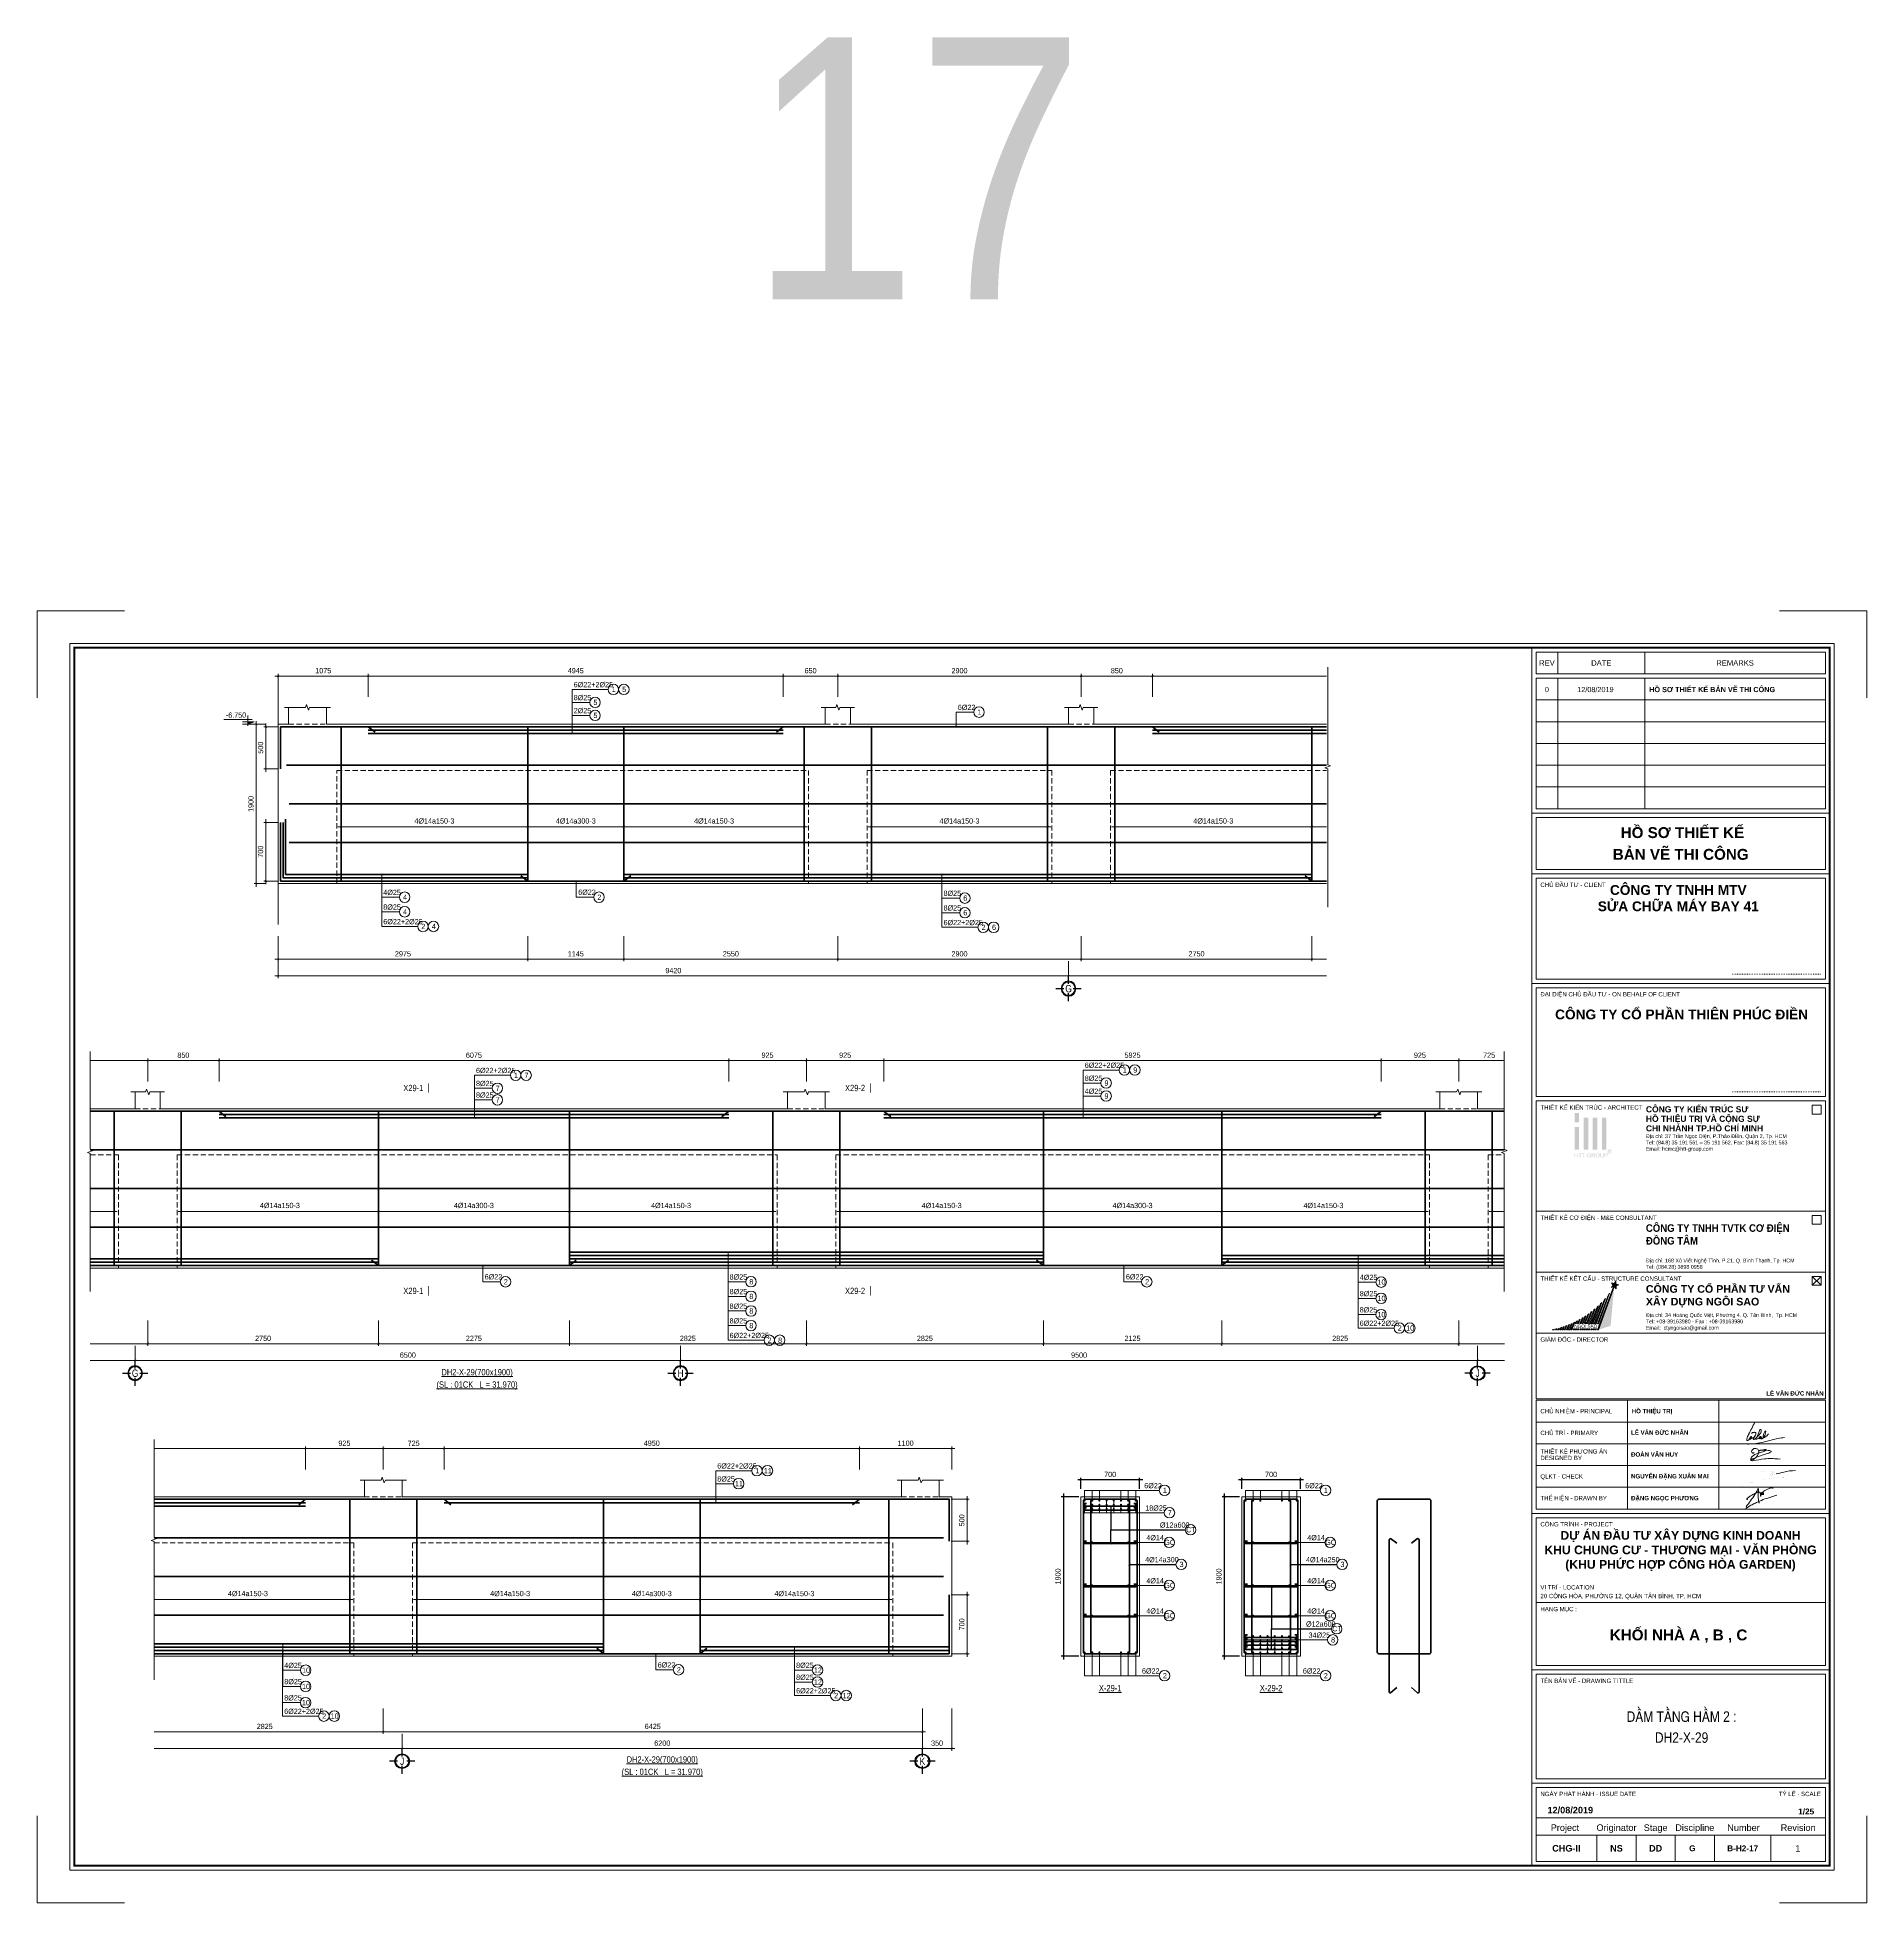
# Model space of a CAD drawing. Header units: millimetres. Extents: x 3014920 to 3563667, y -1638653 to -1356471.
# Drawn here: x 3367443 to 3389245, y -1601326 to -1579092 of the extents above; entities that cross this region are included whole.
import ezdxf
from ezdxf.enums import TextEntityAlignment as Align
from ezdxf.xclip import XClip

# ---------------------------------------------------------------- set-up
doc = ezdxf.new("R2010")
doc.units = ezdxf.units.MM
doc.header["$MEASUREMENT"] = 0
doc.header["$XCLIPFRAME"] = 0
doc.header["$PDMODE"] = 2
for name, pattern in [('6 TANG DIEN HINH 14-15$0$ACAD_ISO10W100', [18, 12, -3, 0, -3]), ('ACAD_ISO04W100', [30, 24, -3, 0, -3]), ('CENTER', [2, 1.25, -0.25, 0.25, -0.25]), ('HIDDEN', [0.375, 0.25, -0.125])]:
    doc.linetypes.add(name, pattern=pattern)
doc.layers.get('0').update_dxf_attribs({"lineweight": 9})
doc.layers.get('Defpoints').update_dxf_attribs({"color": 10, "lineweight": 0})
for name, color, linetype, lineweight in [('2', 2, 'Continuous', 20), ('CDAI', 21, 'Continuous', 40), ('CHG_XX_Khung ten$0$TEXT', 7, 'Continuous', 15), ('CHUNHO', 7, 'CENTER', 13), ('CHUTO', 51, 'Continuous', 15), ('CTHEP', 50, 'Continuous', 50), ('DBAO', 90, 'Continuous', 13), ('DGIONG', 130, 'Continuous', 13), ('HATCH', 154, 'Continuous', 9), ('KTH', 154, 'Continuous', 9), ('Net khuat', 8, 'HIDDEN', 13), ('TEXT', 7, 'Continuous', 15), ('TRUC', 251, 'ACAD_ISO04W100', 9)]:
    doc.layers.add(name, color=color, linetype=linetype, lineweight=lineweight)
doc.layers.add('8', color=8, linetype='Continuous')
doc.layers.add('CHG_XX_Khung ten$0$TKTC', color=1, linetype='Continuous')
doc.layers.add('CHG_XX_Khung ten$0$A1 BORDER$0$DGIONG', color=7, linetype='Continuous', lineweight=13, true_color=0x29ffff)
doc.layers.add('CHG_XX_Khung ten$0$A1 BORDER$0$STICK', color=7, linetype='Continuous', lineweight=9, true_color=0xe60000)
doc.styles.add('ArialB', font='arialbd.ttf')
doc.styles.add('CHG_XX_Khung ten$0$A1 BORDER$0$ARIAL', font='arial.ttf')
doc.styles.add('CHG_XX_Khung ten$0$A1 BORDER$0$Arial - Bold', font='arialbd.ttf', dxfattribs={"height": 2.5})
doc.styles.add('CHG_XX_Khung ten$0$A1 BORDER$0$Star-AvoBold', font='VAVOB_0.TTF')
doc.styles.add('CHG_XX_Khung ten$0$A1 BORDER$0$Title Block DD$0$ARIAL', font='arial.ttf')
doc.styles.add('CHG_XX_Khung ten$0$A1 BORDER$0$Title Block DD$0$Arial - Bold', font='arialbd.ttf', dxfattribs={"height": 2.5})
doc.styles.add('CHG_XX_Khung ten$0$arial', font='arial.ttf')
doc.styles.add('CHG_XX_Khung ten$0$Arial - Bold', font='arialbd.ttf')
doc.styles.add('CHG_XX_Khung ten$0$ArialB', font='arialbd.ttf')
doc.styles.add('CHG_XX_Khung ten$0$title block pccc$0$ARIAL', font='arial.ttf')
doc.styles.add('CHG_XX_Khung ten$0$title block pccc$0$Arial - Bold', font='arialbd.ttf', dxfattribs={"height": 2.5})
doc.styles.add('HELVECONDENSE', font='VHELVCN_0.TTF')
doc.styles.add('Star-HelCon', font='VHELVCN_0.TTF')
doc.styles.add('TTP-HelCon', font='VHELVCN_0.TTF')
doc.styles.add('VNI-HELVE-CONDENSE', font='VHELVCN_0.TTF')
doc.dimstyles.new('kc-25', dxfattribs={"dimtxt": 62.5, "dimasz": 20, "dimexe": 20, "dimexo": 50, "dimgap": 25, "dimtad": 3, "dimdec": 0, "dimzin": 0, "dimdsep": 46, "dimtxsty": 'VNI-HELVE-CONDENSE', "dimblk": 'DIM', "dimcen": 2.5, "dimclrd": 256, "dimclre": 154, "dimclrt": 7, "dimaunit": 1, "dimadec": 0, "dimazin": 0, "dimtfac": 1, "dimtdec": 0, "dimtix": 1, "dimtmove": 0, "dimatfit": 3, "dimldrblk": 'DOT', "dimfxl": 1, "dimtolj": 1, "dimtzin": 0, "dimarcsym": 0})
doc.dimstyles.new('TTP-25', dxfattribs={"dimscale": 25, "dimtxt": 2.5, "dimasz": 1, "dimexe": 1, "dimexo": 1, "dimgap": 0.09, "dimtad": 0, "dimdec": 4, "dimrnd": 1, "dimzin": 9, "dimdsep": 46, "dimtxsty": 'TTP-HelCon', "dimblk": 'ARCHTICK', "dimcen": 0.09, "dimdle": 1.5, "dimclrd": 256, "dimclre": 256, "dimclrt": 7, "dimadec": 0, "dimazin": 0, "dimtfac": 1, "dimtdec": 4, "dimtmove": 0, "dimatfit": 3, "dimldrblk": 'ARCHTICK', "dimfxl": 1, "dimtvp": 1, "dimtolj": 1, "dimtzin": 0, "dimarcsym": 0})

# ---------------------------------------------------------------- blocks, each defined once
blk = doc.blocks.new('_ArchTick')
at = {"color": 0, "linetype": 'ByBlock', "const_width": 0.15}
blk.add_lwpolyline([(-0.5, -0.5), (0.5, 0.5)], dxfattribs=at)
blk = doc.blocks.new('*D2373')
at = {"layer": 'Defpoints', "color": 0, "transparency": 16777216}
for p in [(20506, -702), (22631, -702), (22631, -1199)]:
    blk.add_point(p, dxfattribs=at)
at = {"layer": 'KTH', "lineweight": -2, "transparency": 16777216}
for p, q in [((20506, -727), (20506, -1224)), ((22631, -727), (22631, -1224)), ((20468, -1199), (22668, -1199))]:
    blk.add_line(p, q, dxfattribs=at)
at = {"layer": 'KTH', "lineweight": -2, "transparency": 16777216, "xscale": 25, "yscale": 25, "zscale": 25, "rotation": 180}
blk.add_blockref('_ArchTick', (20506, -1199), dxfattribs=at)
at = {"layer": 'KTH', "lineweight": -2, "transparency": 16777216, "xscale": 25, "yscale": 25, "zscale": 25}
blk.add_blockref('_ArchTick', (22631, -1199), dxfattribs=at)
at = {"layer": 'KTH', "color": 7, "transparency": 16777216, "insert": (21568, -1129), "char_height": 62.5, "attachment_point": 5, "style": 'TTP-HelCon'}
blk.add_mtext('\\A1;4Þ14a300-3', dxfattribs=at)
blk = doc.blocks.new('DIM')
h = blk.add_hatch(color=1)
h.paths.add_polyline_path([(0.5, 0.3, 1), (0.3, 0.5), (-0.2, 0), (0.2, 0)])
h.paths.add_polyline_path([(0.2, 0), (-0.2, 0), (-0.5, -0.3, 1), (-0.3, -0.5)])
at = {"color": 9}
for p, q in [((-0.2, 0), (-1.5, 0)), ((0.2, 0), (1.5, 0))]:
    blk.add_line(p, q, dxfattribs=at)
at = {"color": 1}
for p, q in [((-0.5, -0.3), (0.3, 0.5)), ((-0.3, -0.5), (0.5, 0.3)), ((-0.2, 0), (0.2, 0))]:
    blk.add_line(p, q, dxfattribs=at)
blk.add_arc((-0.4, -0.4), 0.138, 135, 315, dxfattribs=at)
blk = doc.blocks.new('*D2374')
at = {"layer": 'Defpoints', "color": 0, "transparency": 16777216}
for p in [(136, 25), (0, -1875), (136, -1875)]:
    blk.add_point(p, dxfattribs=at)
at = {"layer": 'KTH', "lineweight": -2, "transparency": 16777216}
for p, q in [((111, 25), (-25, 25)), ((0, 62), (0, -1913)), ((111, -1875), (-25, -1875))]:
    blk.add_line(p, q, dxfattribs=at)
at = {"layer": 'KTH', "lineweight": -2, "transparency": 16777216, "xscale": 25, "yscale": 25, "zscale": 25}
for p, rotation in [((0, 25), 90), ((0, -1875), 270)]:
    blk.add_blockref('_ArchTick', p, dxfattribs=dict(at, rotation=rotation))
at = {"layer": 'KTH', "color": 7, "transparency": 16777216, "insert": (-64, -925), "char_height": 62.5, "attachment_point": 5, "rotation": 90, "style": 'TTP-HelCon'}
blk.add_mtext('\\A1;1900', dxfattribs=at)
blk = doc.blocks.new('CODE')
at = {"layer": 'DBAO'}
for p, q in [((-63, 0), (-138, 30)), ((-138, 30), (0, 30)), ((-138, 0), (0, 0)), ((-113, 55), (224, 55)), ((-63, -20), (-63, 105))]:
    blk.add_line(p, q, dxfattribs=at)
at = {"layer": 'HATCH', "color": 1}
blk.add_solid([(-63, 0), (-138, 30), (-63, 30)], dxfattribs=at)
blk = doc.blocks.new('*D2375')
at = {"layer": 'Defpoints', "color": 0, "transparency": 16777216}
for p in [(260, -2475), (3235, -2475), (3235, -2776)]:
    blk.add_point(p, dxfattribs=at)
at = {"layer": 'KTH', "lineweight": -2, "transparency": 16777216}
for p, q in [((260, -2500), (260, -2801)), ((3235, -2500), (3235, -2801)), ((223, -2776), (3273, -2776))]:
    blk.add_line(p, q, dxfattribs=at)
at = {"layer": 'KTH', "lineweight": -2, "transparency": 16777216, "xscale": 25, "yscale": 25, "zscale": 25, "rotation": 180}
blk.add_blockref('_ArchTick', (260, -2776), dxfattribs=at)
at = {"layer": 'KTH', "lineweight": -2, "transparency": 16777216, "xscale": 25, "yscale": 25, "zscale": 25}
blk.add_blockref('_ArchTick', (3235, -2776), dxfattribs=at)
at = {"layer": 'KTH', "color": 7, "transparency": 16777216, "insert": (1748, -2712), "char_height": 62.5, "attachment_point": 5, "style": 'TTP-HelCon'}
blk.add_mtext('\\A1;2975', dxfattribs=at)
blk = doc.blocks.new('dau truc')
blk.add_circle((0, 0), 180)
at = {"layer": '8'}
for p, q in [((0, 127), (0, 345)), ((-127, 0), (-345, 0)), ((0, -345), (0, -127)), ((345, 0), (127, 0))]:
    blk.add_line(p, q, dxfattribs=at)
blk.add_circle((0, 0), 200, dxfattribs=at)
at = {"layer": 'TEXT', "style": 'HELVECONDENSE'}
blk.add_attdef('A', text='', height=233, dxfattribs=at).set_placement((0, 0), align=Align.MIDDLE)
blk = doc.blocks.new('*D2376')
at = {"layer": 'Defpoints', "color": 0, "transparency": 16777216}
for p in [(25856, -702), (28081, -702), (25856, -1199)]:
    blk.add_point(p, dxfattribs=at)
at = {"layer": 'KTH', "lineweight": -2, "transparency": 16777216}
for p, q in [((25856, -727), (25856, -1224)), ((28081, -727), (28081, -1224)), ((28118, -1199), (25818, -1199))]:
    blk.add_line(p, q, dxfattribs=at)
at = {"layer": 'KTH', "lineweight": -2, "transparency": 16777216, "xscale": 25, "yscale": 25, "zscale": 25, "rotation": 180}
blk.add_blockref('_ArchTick', (25856, -1199), dxfattribs=at)
at = {"layer": 'KTH', "lineweight": -2, "transparency": 16777216, "xscale": 25, "yscale": 25, "zscale": 25}
blk.add_blockref('_ArchTick', (28081, -1199), dxfattribs=at)
at = {"layer": 'KTH', "color": 7, "transparency": 16777216, "insert": (26968, -1129), "char_height": 62.5, "attachment_point": 5, "style": 'TTP-HelCon'}
blk.add_mtext('\\A1;4Þ14a150-3', dxfattribs=at)
blk = doc.blocks.new('*D2377')
at = {"layer": 'Defpoints', "color": 0, "transparency": 16777216}
for p in [(22631, -2475), (25456, -2475), (25456, -2776)]:
    blk.add_point(p, dxfattribs=at)
at = {"layer": 'KTH', "lineweight": -2, "transparency": 16777216}
for p, q in [((22631, -2500), (22631, -2801)), ((25456, -2500), (25456, -2801)), ((22593, -2776), (25493, -2776))]:
    blk.add_line(p, q, dxfattribs=at)
at = {"layer": 'KTH', "lineweight": -2, "transparency": 16777216, "xscale": 25, "yscale": 25, "zscale": 25, "rotation": 180}
blk.add_blockref('_ArchTick', (22631, -2776), dxfattribs=at)
at = {"layer": 'KTH', "lineweight": -2, "transparency": 16777216, "xscale": 25, "yscale": 25, "zscale": 25}
blk.add_blockref('_ArchTick', (25456, -2776), dxfattribs=at)
at = {"layer": 'KTH', "color": 7, "transparency": 16777216, "insert": (24043, -2712), "char_height": 62.5, "attachment_point": 5, "style": 'TTP-HelCon'}
blk.add_mtext('\\A1;2825', dxfattribs=at)
blk = doc.blocks.new('*D2378')
at = {"layer": 'Defpoints', "color": 0, "transparency": 16777216}
for p in [(25456, -2475), (31881, -2475), (31881, -2776)]:
    blk.add_point(p, dxfattribs=at)
at = {"layer": 'KTH', "lineweight": -2, "transparency": 16777216}
for p, q in [((25456, -2500), (25456, -2801)), ((31881, -2500), (31881, -2801)), ((25418, -2776), (31918, -2776))]:
    blk.add_line(p, q, dxfattribs=at)
at = {"layer": 'KTH', "lineweight": -2, "transparency": 16777216, "xscale": 25, "yscale": 25, "zscale": 25, "rotation": 180}
blk.add_blockref('_ArchTick', (25456, -2776), dxfattribs=at)
at = {"layer": 'KTH', "lineweight": -2, "transparency": 16777216, "xscale": 25, "yscale": 25, "zscale": 25}
blk.add_blockref('_ArchTick', (31881, -2776), dxfattribs=at)
at = {"layer": 'KTH', "color": 7, "transparency": 16777216, "insert": (28668, -2712), "char_height": 62.5, "attachment_point": 5, "style": 'TTP-HelCon'}
blk.add_mtext('\\A1;6425', dxfattribs=at)
blk = doc.blocks.new('*D2379')
at = {"layer": 'Defpoints', "color": 0, "transparency": 16777216}
for p in [(25681, -2776), (31881, -2776), (31881, -2976)]:
    blk.add_point(p, dxfattribs=at)
at = {"layer": 'KTH', "lineweight": -2, "transparency": 16777216}
for p, q in [((25681, -2801), (25681, -3001)), ((31881, -2801), (31881, -3001)), ((25643, -2976), (31918, -2976))]:
    blk.add_line(p, q, dxfattribs=at)
at = {"layer": 'KTH', "lineweight": -2, "transparency": 16777216, "xscale": 25, "yscale": 25, "zscale": 25, "rotation": 180}
blk.add_blockref('_ArchTick', (25681, -2976), dxfattribs=at)
at = {"layer": 'KTH', "lineweight": -2, "transparency": 16777216, "xscale": 25, "yscale": 25, "zscale": 25}
blk.add_blockref('_ArchTick', (31881, -2976), dxfattribs=at)
at = {"layer": 'KTH', "color": 7, "transparency": 16777216, "insert": (28781, -2912), "char_height": 62.5, "attachment_point": 5, "style": 'TTP-HelCon'}
blk.add_mtext('\\A1;6200', dxfattribs=at)
blk = doc.blocks.new('*D2380')
at = {"layer": 'Defpoints', "color": 0, "transparency": 16777216}
for p in [(9681, -2776), (16181, -2776), (16181, -2976)]:
    blk.add_point(p, dxfattribs=at)
at = {"layer": 'KTH', "lineweight": -2, "transparency": 16777216}
for p, q in [((9681, -2801), (9681, -3001)), ((16181, -2801), (16181, -3001)), ((9643, -2976), (16218, -2976))]:
    blk.add_line(p, q, dxfattribs=at)
at = {"layer": 'KTH', "lineweight": -2, "transparency": 16777216, "xscale": 25, "yscale": 25, "zscale": 25, "rotation": 180}
blk.add_blockref('_ArchTick', (9681, -2976), dxfattribs=at)
at = {"layer": 'KTH', "lineweight": -2, "transparency": 16777216, "xscale": 25, "yscale": 25, "zscale": 25}
blk.add_blockref('_ArchTick', (16181, -2976), dxfattribs=at)
at = {"layer": 'KTH', "color": 7, "transparency": 16777216, "insert": (12931, -2912), "char_height": 62.5, "attachment_point": 5, "style": 'TTP-HelCon'}
blk.add_mtext('\\A1;6500', dxfattribs=at)
blk = doc.blocks.new('*D2381')
at = {"layer": 'Defpoints', "color": 0, "transparency": 16777216}
for p in [(260, -2776), (9681, -2776), (260, -2976)]:
    blk.add_point(p, dxfattribs=at)
at = {"layer": 'KTH', "lineweight": -2, "transparency": 16777216}
for p, q in [((260, -2801), (260, -3001)), ((9681, -2801), (9681, -3001)), ((9718, -2976), (223, -2976))]:
    blk.add_line(p, q, dxfattribs=at)
at = {"layer": 'KTH', "lineweight": -2, "transparency": 16777216, "xscale": 25, "yscale": 25, "zscale": 25, "rotation": 180}
blk.add_blockref('_ArchTick', (260, -2976), dxfattribs=at)
at = {"layer": 'KTH', "lineweight": -2, "transparency": 16777216, "xscale": 25, "yscale": 25, "zscale": 25}
blk.add_blockref('_ArchTick', (9681, -2976), dxfattribs=at)
at = {"layer": 'KTH', "color": 7, "transparency": 16777216, "insert": (4971, -2912), "char_height": 62.5, "attachment_point": 5, "style": 'TTP-HelCon'}
blk.add_mtext('\\A1;9420', dxfattribs=at)
blk = doc.blocks.new('*D2382')
at = {"layer": 'Defpoints', "color": 0, "transparency": 16777216}
for p in [(3235, -2475), (4381, -2475), (3235, -2776)]:
    blk.add_point(p, dxfattribs=at)
at = {"layer": 'KTH', "lineweight": -2, "transparency": 16777216}
for p, q in [((3235, -2500), (3235, -2801)), ((4381, -2500), (4381, -2801)), ((4418, -2776), (3198, -2776))]:
    blk.add_line(p, q, dxfattribs=at)
at = {"layer": 'KTH', "lineweight": -2, "transparency": 16777216, "xscale": 25, "yscale": 25, "zscale": 25, "rotation": 180}
blk.add_blockref('_ArchTick', (3235, -2776), dxfattribs=at)
at = {"layer": 'KTH', "lineweight": -2, "transparency": 16777216, "xscale": 25, "yscale": 25, "zscale": 25}
blk.add_blockref('_ArchTick', (4381, -2776), dxfattribs=at)
at = {"layer": 'KTH', "color": 7, "transparency": 16777216, "insert": (3808, -2712), "char_height": 62.5, "attachment_point": 5, "style": 'TTP-HelCon'}
blk.add_mtext('\\A1;1145', dxfattribs=at)
blk = doc.blocks.new('*D2338')
at = {"layer": 'Defpoints', "color": 0, "transparency": 16777216}
for p in [(4381, -2475), (6931, -2475), (4381, -2776)]:
    blk.add_point(p, dxfattribs=at)
at = {"layer": 'KTH', "lineweight": -2, "transparency": 16777216}
for p, q in [((4381, -2500), (4381, -2801)), ((6931, -2500), (6931, -2801)), ((6968, -2776), (4343, -2776))]:
    blk.add_line(p, q, dxfattribs=at)
at = {"layer": 'KTH', "lineweight": -2, "transparency": 16777216, "xscale": 25, "yscale": 25, "zscale": 25, "rotation": 180}
blk.add_blockref('_ArchTick', (4381, -2776), dxfattribs=at)
at = {"layer": 'KTH', "lineweight": -2, "transparency": 16777216, "xscale": 25, "yscale": 25, "zscale": 25}
blk.add_blockref('_ArchTick', (6931, -2776), dxfattribs=at)
at = {"layer": 'KTH', "color": 7, "transparency": 16777216, "insert": (5656, -2712), "char_height": 62.5, "attachment_point": 5, "style": 'TTP-HelCon'}
blk.add_mtext('\\A1;2550', dxfattribs=at)
blk = doc.blocks.new('*D2339')
at = {"layer": 'Defpoints', "color": 0, "transparency": 16777216}
for p in [(9831, -2475), (12581, -2475), (12581, -2776)]:
    blk.add_point(p, dxfattribs=at)
at = {"layer": 'KTH', "lineweight": -2, "transparency": 16777216}
for p, q in [((9831, -2500), (9831, -2801)), ((12581, -2500), (12581, -2801)), ((9793, -2776), (12618, -2776))]:
    blk.add_line(p, q, dxfattribs=at)
at = {"layer": 'KTH', "lineweight": -2, "transparency": 16777216, "xscale": 25, "yscale": 25, "zscale": 25, "rotation": 180}
blk.add_blockref('_ArchTick', (9831, -2776), dxfattribs=at)
at = {"layer": 'KTH', "lineweight": -2, "transparency": 16777216, "xscale": 25, "yscale": 25, "zscale": 25}
blk.add_blockref('_ArchTick', (12581, -2776), dxfattribs=at)
at = {"layer": 'KTH', "color": 7, "transparency": 16777216, "insert": (11206, -2712), "char_height": 62.5, "attachment_point": 5, "style": 'TTP-HelCon'}
blk.add_mtext('\\A1;2750', dxfattribs=at)
blk = doc.blocks.new('*D2340')
at = {"layer": 'Defpoints', "color": 0, "transparency": 16777216}
for p in [(6931, -2475), (9831, -2475), (9831, -2776)]:
    blk.add_point(p, dxfattribs=at)
at = {"layer": 'KTH', "lineweight": -2, "transparency": 16777216}
for p, q in [((6931, -2500), (6931, -2801)), ((9831, -2500), (9831, -2801)), ((6893, -2776), (9868, -2776))]:
    blk.add_line(p, q, dxfattribs=at)
at = {"layer": 'KTH', "lineweight": -2, "transparency": 16777216, "xscale": 25, "yscale": 25, "zscale": 25, "rotation": 180}
blk.add_blockref('_ArchTick', (6931, -2776), dxfattribs=at)
at = {"layer": 'KTH', "lineweight": -2, "transparency": 16777216, "xscale": 25, "yscale": 25, "zscale": 25}
blk.add_blockref('_ArchTick', (9831, -2776), dxfattribs=at)
at = {"layer": 'KTH', "color": 7, "transparency": 16777216, "insert": (8381, -2712), "char_height": 62.5, "attachment_point": 5, "style": 'TTP-HelCon'}
blk.add_mtext('\\A1;2900', dxfattribs=at)
blk = doc.blocks.new('*D2341')
at = {"layer": 'Defpoints', "color": 0, "transparency": 16777216}
for p in [(12581, -2475), (14856, -2475), (12581, -2776)]:
    blk.add_point(p, dxfattribs=at)
at = {"layer": 'KTH', "lineweight": -2, "transparency": 16777216}
for p, q in [((12581, -2500), (12581, -2801)), ((14856, -2500), (14856, -2801)), ((14893, -2776), (12543, -2776))]:
    blk.add_line(p, q, dxfattribs=at)
at = {"layer": 'KTH', "lineweight": -2, "transparency": 16777216, "xscale": 25, "yscale": 25, "zscale": 25, "rotation": 180}
blk.add_blockref('_ArchTick', (12581, -2776), dxfattribs=at)
at = {"layer": 'KTH', "lineweight": -2, "transparency": 16777216, "xscale": 25, "yscale": 25, "zscale": 25}
blk.add_blockref('_ArchTick', (14856, -2776), dxfattribs=at)
at = {"layer": 'KTH', "color": 7, "transparency": 16777216, "insert": (13718, -2712), "char_height": 62.5, "attachment_point": 5, "style": 'TTP-HelCon'}
blk.add_mtext('\\A1;2275', dxfattribs=at)
blk = doc.blocks.new('*D2342')
at = {"layer": 'Defpoints', "color": 0, "transparency": 16777216}
for p in [(14856, -2475), (17681, -2475), (14856, -2776)]:
    blk.add_point(p, dxfattribs=at)
at = {"layer": 'KTH', "lineweight": -2, "transparency": 16777216}
for p, q in [((14856, -2500), (14856, -2801)), ((17681, -2500), (17681, -2801)), ((17718, -2776), (14818, -2776))]:
    blk.add_line(p, q, dxfattribs=at)
at = {"layer": 'KTH', "lineweight": -2, "transparency": 16777216, "xscale": 25, "yscale": 25, "zscale": 25, "rotation": 180}
blk.add_blockref('_ArchTick', (14856, -2776), dxfattribs=at)
at = {"layer": 'KTH', "lineweight": -2, "transparency": 16777216, "xscale": 25, "yscale": 25, "zscale": 25}
blk.add_blockref('_ArchTick', (17681, -2776), dxfattribs=at)
at = {"layer": 'KTH', "color": 7, "transparency": 16777216, "insert": (16268, -2712), "char_height": 62.5, "attachment_point": 5, "style": 'TTP-HelCon'}
blk.add_mtext('\\A1;2825', dxfattribs=at)
blk = doc.blocks.new('*D2343')
at = {"layer": 'Defpoints', "color": 0, "transparency": 16777216}
for p in [(20506, -2475), (22631, -2475), (22631, -2776)]:
    blk.add_point(p, dxfattribs=at)
at = {"layer": 'KTH', "lineweight": -2, "transparency": 16777216}
for p, q in [((20506, -2500), (20506, -2801)), ((22631, -2500), (22631, -2801)), ((20468, -2776), (22668, -2776))]:
    blk.add_line(p, q, dxfattribs=at)
at = {"layer": 'KTH', "lineweight": -2, "transparency": 16777216, "xscale": 25, "yscale": 25, "zscale": 25, "rotation": 180}
blk.add_blockref('_ArchTick', (20506, -2776), dxfattribs=at)
at = {"layer": 'KTH', "lineweight": -2, "transparency": 16777216, "xscale": 25, "yscale": 25, "zscale": 25}
blk.add_blockref('_ArchTick', (22631, -2776), dxfattribs=at)
at = {"layer": 'KTH', "color": 7, "transparency": 16777216, "insert": (21568, -2712), "char_height": 62.5, "attachment_point": 5, "style": 'TTP-HelCon'}
blk.add_mtext('\\A1;2125', dxfattribs=at)
blk = doc.blocks.new('*D2344')
at = {"layer": 'Defpoints', "color": 0, "transparency": 16777216}
for p in [(17681, -2475), (20506, -2475), (20506, -2776)]:
    blk.add_point(p, dxfattribs=at)
at = {"layer": 'KTH', "lineweight": -2, "transparency": 16777216}
for p, q in [((17681, -2500), (17681, -2801)), ((20506, -2500), (20506, -2801)), ((17643, -2776), (20543, -2776))]:
    blk.add_line(p, q, dxfattribs=at)
at = {"layer": 'KTH', "lineweight": -2, "transparency": 16777216, "xscale": 25, "yscale": 25, "zscale": 25, "rotation": 180}
blk.add_blockref('_ArchTick', (17681, -2776), dxfattribs=at)
at = {"layer": 'KTH', "lineweight": -2, "transparency": 16777216, "xscale": 25, "yscale": 25, "zscale": 25}
blk.add_blockref('_ArchTick', (20506, -2776), dxfattribs=at)
at = {"layer": 'KTH', "color": 7, "transparency": 16777216, "insert": (19093, -2712), "char_height": 62.5, "attachment_point": 5, "style": 'TTP-HelCon'}
blk.add_mtext('\\A1;2825', dxfattribs=at)
blk = doc.blocks.new('*D2345')
at = {"layer": 'Defpoints', "color": 0, "transparency": 16777216}
for p in [(3235, -702), (4381, -702), (4381, -1199)]:
    blk.add_point(p, dxfattribs=at)
at = {"layer": 'KTH', "lineweight": -2, "transparency": 16777216}
for p, q in [((3235, -727), (3235, -1224)), ((4381, -727), (4381, -1224)), ((3198, -1199), (4418, -1199))]:
    blk.add_line(p, q, dxfattribs=at)
at = {"layer": 'KTH', "lineweight": -2, "transparency": 16777216, "xscale": 25, "yscale": 25, "zscale": 25, "rotation": 180}
blk.add_blockref('_ArchTick', (3235, -1199), dxfattribs=at)
at = {"layer": 'KTH', "lineweight": -2, "transparency": 16777216, "xscale": 25, "yscale": 25, "zscale": 25}
blk.add_blockref('_ArchTick', (4381, -1199), dxfattribs=at)
at = {"layer": 'KTH', "color": 7, "transparency": 16777216, "insert": (3808, -1129), "char_height": 62.5, "attachment_point": 5, "style": 'TTP-HelCon'}
blk.add_mtext('\\A1;4Þ14a300-3', dxfattribs=at)
blk = doc.blocks.new('*D2346')
at = {"layer": 'Defpoints', "color": 0, "transparency": 16777216}
for p in [(1010, -702), (3235, -702), (1010, -1199)]:
    blk.add_point(p, dxfattribs=at)
at = {"layer": 'KTH', "lineweight": -2, "transparency": 16777216}
for p, q in [((1010, -727), (1010, -1224)), ((3235, -727), (3235, -1224)), ((3273, -1199), (973, -1199))]:
    blk.add_line(p, q, dxfattribs=at)
at = {"layer": 'KTH', "lineweight": -2, "transparency": 16777216, "xscale": 25, "yscale": 25, "zscale": 25, "rotation": 180}
blk.add_blockref('_ArchTick', (1010, -1199), dxfattribs=at)
at = {"layer": 'KTH', "lineweight": -2, "transparency": 16777216, "xscale": 25, "yscale": 25, "zscale": 25}
blk.add_blockref('_ArchTick', (3235, -1199), dxfattribs=at)
at = {"layer": 'KTH', "color": 7, "transparency": 16777216, "insert": (2123, -1129), "char_height": 62.5, "attachment_point": 5, "style": 'TTP-HelCon'}
blk.add_mtext('\\A1;4Þ14a150-3', dxfattribs=at)
blk = doc.blocks.new('*D2347')
at = {"layer": 'Defpoints', "color": 0, "transparency": 16777216}
for p in [(4381, -702), (6531, -702), (6531, -1199)]:
    blk.add_point(p, dxfattribs=at)
at = {"layer": 'KTH', "lineweight": -2, "transparency": 16777216}
for p, q in [((4381, -727), (4381, -1224)), ((6531, -727), (6531, -1224)), ((4343, -1199), (6568, -1199))]:
    blk.add_line(p, q, dxfattribs=at)
at = {"layer": 'KTH', "lineweight": -2, "transparency": 16777216, "xscale": 25, "yscale": 25, "zscale": 25, "rotation": 180}
blk.add_blockref('_ArchTick', (4381, -1199), dxfattribs=at)
at = {"layer": 'KTH', "lineweight": -2, "transparency": 16777216, "xscale": 25, "yscale": 25, "zscale": 25}
blk.add_blockref('_ArchTick', (6531, -1199), dxfattribs=at)
at = {"layer": 'KTH', "color": 7, "transparency": 16777216, "insert": (5456, -1129), "char_height": 62.5, "attachment_point": 5, "style": 'TTP-HelCon'}
blk.add_mtext('\\A1;4Þ14a150-3', dxfattribs=at)
blk = doc.blocks.new('*D2348')
at = {"layer": 'Defpoints', "color": 0, "transparency": 16777216}
for p in [(1335, 599), (260, 325), (1335, 325)]:
    blk.add_point(p, dxfattribs=at)
at = {"layer": 'KTH', "lineweight": -2, "transparency": 16777216}
for p, q in [((223, 599), (1373, 599)), ((260, 350), (260, 624)), ((1335, 350), (1335, 624))]:
    blk.add_line(p, q, dxfattribs=at)
at = {"layer": 'KTH', "lineweight": -2, "transparency": 16777216, "xscale": 25, "yscale": 25, "zscale": 25, "rotation": 180}
blk.add_blockref('_ArchTick', (260, 599), dxfattribs=at)
at = {"layer": 'KTH', "lineweight": -2, "transparency": 16777216, "xscale": 25, "yscale": 25, "zscale": 25}
blk.add_blockref('_ArchTick', (1335, 599), dxfattribs=at)
at = {"layer": 'KTH', "color": 7, "transparency": 16777216, "insert": (798, 663), "char_height": 62.5, "attachment_point": 5, "style": 'TTP-HelCon'}
blk.add_mtext('\\A1;1075', dxfattribs=at)
blk = doc.blocks.new('*D2349')
at = {"layer": 'Defpoints', "color": 0, "transparency": 16777216}
for p in [(1335, 599), (1335, 325), (6281, 325)]:
    blk.add_point(p, dxfattribs=at)
at = {"layer": 'KTH', "lineweight": -2, "transparency": 16777216}
for p, q in [((6318, 599), (1298, 599)), ((1335, 350), (1335, 624)), ((6281, 350), (6281, 624))]:
    blk.add_line(p, q, dxfattribs=at)
at = {"layer": 'KTH', "lineweight": -2, "transparency": 16777216, "xscale": 25, "yscale": 25, "zscale": 25, "rotation": 180}
blk.add_blockref('_ArchTick', (1335, 599), dxfattribs=at)
at = {"layer": 'KTH', "lineweight": -2, "transparency": 16777216, "xscale": 25, "yscale": 25, "zscale": 25}
blk.add_blockref('_ArchTick', (6281, 599), dxfattribs=at)
at = {"layer": 'KTH', "color": 7, "transparency": 16777216, "insert": (3808, 663), "char_height": 62.5, "attachment_point": 5, "style": 'TTP-HelCon'}
blk.add_mtext('\\A1;4945', dxfattribs=at)
blk = doc.blocks.new('*D2350')
at = {"layer": 'Defpoints', "color": 0, "transparency": 16777216}
for p in [(6281, 599), (6281, 325), (6931, 325)]:
    blk.add_point(p, dxfattribs=at)
at = {"layer": 'KTH', "lineweight": -2, "transparency": 16777216}
for p, q in [((6968, 599), (6243, 599)), ((6281, 350), (6281, 624)), ((6931, 350), (6931, 624))]:
    blk.add_line(p, q, dxfattribs=at)
at = {"layer": 'KTH', "lineweight": -2, "transparency": 16777216, "xscale": 25, "yscale": 25, "zscale": 25, "rotation": 180}
blk.add_blockref('_ArchTick', (6281, 599), dxfattribs=at)
at = {"layer": 'KTH', "lineweight": -2, "transparency": 16777216, "xscale": 25, "yscale": 25, "zscale": 25}
blk.add_blockref('_ArchTick', (6931, 599), dxfattribs=at)
at = {"layer": 'KTH', "color": 7, "transparency": 16777216, "insert": (6606, 663), "char_height": 62.5, "attachment_point": 5, "style": 'TTP-HelCon'}
blk.add_mtext('\\A1;650', dxfattribs=at)
blk = doc.blocks.new('*D2351')
at = {"layer": 'Defpoints', "color": 0, "transparency": 16777216}
for p in [(9831, 599), (6931, 325), (9831, 325)]:
    blk.add_point(p, dxfattribs=at)
at = {"layer": 'KTH', "lineweight": -2, "transparency": 16777216}
for p, q in [((6893, 599), (9868, 599)), ((6931, 350), (6931, 624)), ((9831, 350), (9831, 624))]:
    blk.add_line(p, q, dxfattribs=at)
at = {"layer": 'KTH', "lineweight": -2, "transparency": 16777216, "xscale": 25, "yscale": 25, "zscale": 25, "rotation": 180}
blk.add_blockref('_ArchTick', (6931, 599), dxfattribs=at)
at = {"layer": 'KTH', "lineweight": -2, "transparency": 16777216, "xscale": 25, "yscale": 25, "zscale": 25}
blk.add_blockref('_ArchTick', (9831, 599), dxfattribs=at)
at = {"layer": 'KTH', "color": 7, "transparency": 16777216, "insert": (8381, 663), "char_height": 62.5, "attachment_point": 5, "style": 'TTP-HelCon'}
blk.add_mtext('\\A1;2900', dxfattribs=at)
blk = doc.blocks.new('*D2352')
at = {"layer": 'Defpoints', "color": 0, "transparency": 16777216}
for p in [(7331, -702), (9431, -702), (7331, -1199)]:
    blk.add_point(p, dxfattribs=at)
at = {"layer": 'KTH', "lineweight": -2, "transparency": 16777216}
for p, q in [((7331, -727), (7331, -1224)), ((9431, -727), (9431, -1224)), ((9468, -1199), (7293, -1199))]:
    blk.add_line(p, q, dxfattribs=at)
at = {"layer": 'KTH', "lineweight": -2, "transparency": 16777216, "xscale": 25, "yscale": 25, "zscale": 25, "rotation": 180}
blk.add_blockref('_ArchTick', (7331, -1199), dxfattribs=at)
at = {"layer": 'KTH', "lineweight": -2, "transparency": 16777216, "xscale": 25, "yscale": 25, "zscale": 25}
blk.add_blockref('_ArchTick', (9431, -1199), dxfattribs=at)
at = {"layer": 'KTH', "color": 7, "transparency": 16777216, "insert": (8381, -1129), "char_height": 62.5, "attachment_point": 5, "style": 'TTP-HelCon'}
blk.add_mtext('\\A1;4Þ14a150-3', dxfattribs=at)
blk = doc.blocks.new('*D2353')
at = {"layer": 'Defpoints', "color": 0, "transparency": 16777216}
for p in [(10231, -702), (12581, -702), (10231, -1199)]:
    blk.add_point(p, dxfattribs=at)
at = {"layer": 'KTH', "lineweight": -2, "transparency": 16777216}
for p, q in [((10231, -727), (10231, -1224)), ((12581, -727), (12581, -1224)), ((12618, -1199), (10193, -1199))]:
    blk.add_line(p, q, dxfattribs=at)
at = {"layer": 'KTH', "lineweight": -2, "transparency": 16777216, "xscale": 25, "yscale": 25, "zscale": 25, "rotation": 180}
blk.add_blockref('_ArchTick', (10231, -1199), dxfattribs=at)
at = {"layer": 'KTH', "lineweight": -2, "transparency": 16777216, "xscale": 25, "yscale": 25, "zscale": 25}
blk.add_blockref('_ArchTick', (12581, -1199), dxfattribs=at)
at = {"layer": 'KTH', "color": 7, "transparency": 16777216, "insert": (11406, -1129), "char_height": 62.5, "attachment_point": 5, "style": 'TTP-HelCon'}
blk.add_mtext('\\A1;4Þ14a150-3', dxfattribs=at)
blk = doc.blocks.new('*D2354')
at = {"layer": 'Defpoints', "color": 0, "transparency": 16777216}
for p in [(12581, -702), (14856, -702), (14856, -1199)]:
    blk.add_point(p, dxfattribs=at)
at = {"layer": 'KTH', "lineweight": -2, "transparency": 16777216}
for p, q in [((12581, -727), (12581, -1224)), ((14856, -727), (14856, -1224)), ((12543, -1199), (14893, -1199))]:
    blk.add_line(p, q, dxfattribs=at)
at = {"layer": 'KTH', "lineweight": -2, "transparency": 16777216, "xscale": 25, "yscale": 25, "zscale": 25, "rotation": 180}
blk.add_blockref('_ArchTick', (12581, -1199), dxfattribs=at)
at = {"layer": 'KTH', "lineweight": -2, "transparency": 16777216, "xscale": 25, "yscale": 25, "zscale": 25}
blk.add_blockref('_ArchTick', (14856, -1199), dxfattribs=at)
at = {"layer": 'KTH', "color": 7, "transparency": 16777216, "insert": (13718, -1129), "char_height": 62.5, "attachment_point": 5, "style": 'TTP-HelCon'}
blk.add_mtext('\\A1;4Þ14a300-3', dxfattribs=at)
blk = doc.blocks.new('*D2355')
at = {"layer": 'Defpoints', "color": 0, "transparency": 16777216}
for p in [(14856, -702), (17281, -702), (17281, -1199)]:
    blk.add_point(p, dxfattribs=at)
at = {"layer": 'KTH', "lineweight": -2, "transparency": 16777216}
for p, q in [((14856, -727), (14856, -1224)), ((17281, -727), (17281, -1224)), ((14818, -1199), (17318, -1199))]:
    blk.add_line(p, q, dxfattribs=at)
at = {"layer": 'KTH', "lineweight": -2, "transparency": 16777216, "xscale": 25, "yscale": 25, "zscale": 25, "rotation": 180}
blk.add_blockref('_ArchTick', (14856, -1199), dxfattribs=at)
at = {"layer": 'KTH', "lineweight": -2, "transparency": 16777216, "xscale": 25, "yscale": 25, "zscale": 25}
blk.add_blockref('_ArchTick', (17281, -1199), dxfattribs=at)
at = {"layer": 'KTH', "color": 7, "transparency": 16777216, "insert": (16068, -1129), "char_height": 62.5, "attachment_point": 5, "style": 'TTP-HelCon'}
blk.add_mtext('\\A1;4Þ14a150-3', dxfattribs=at)
blk = doc.blocks.new('*D2356')
at = {"layer": 'Defpoints', "color": 0, "transparency": 16777216}
for p in [(18081, -702), (20506, -702), (18081, -1199)]:
    blk.add_point(p, dxfattribs=at)
at = {"layer": 'KTH', "lineweight": -2, "transparency": 16777216}
for p, q in [((18081, -727), (18081, -1224)), ((20506, -727), (20506, -1224)), ((20543, -1199), (18043, -1199))]:
    blk.add_line(p, q, dxfattribs=at)
at = {"layer": 'KTH', "lineweight": -2, "transparency": 16777216, "xscale": 25, "yscale": 25, "zscale": 25, "rotation": 180}
blk.add_blockref('_ArchTick', (18081, -1199), dxfattribs=at)
at = {"layer": 'KTH', "lineweight": -2, "transparency": 16777216, "xscale": 25, "yscale": 25, "zscale": 25}
blk.add_blockref('_ArchTick', (20506, -1199), dxfattribs=at)
at = {"layer": 'KTH', "color": 7, "transparency": 16777216, "insert": (19293, -1129), "char_height": 62.5, "attachment_point": 5, "style": 'TTP-HelCon'}
blk.add_mtext('\\A1;4Þ14a150-3', dxfattribs=at)
blk = doc.blocks.new('*D2357')
at = {"layer": 'Defpoints', "color": 0, "transparency": 16777216}
for p in [(22631, -702), (25056, -702), (25056, -1199)]:
    blk.add_point(p, dxfattribs=at)
at = {"layer": 'KTH', "lineweight": -2, "transparency": 16777216}
for p, q in [((22631, -727), (22631, -1224)), ((25056, -727), (25056, -1224)), ((22593, -1199), (25093, -1199))]:
    blk.add_line(p, q, dxfattribs=at)
at = {"layer": 'KTH', "lineweight": -2, "transparency": 16777216, "xscale": 25, "yscale": 25, "zscale": 25, "rotation": 180}
blk.add_blockref('_ArchTick', (22631, -1199), dxfattribs=at)
at = {"layer": 'KTH', "lineweight": -2, "transparency": 16777216, "xscale": 25, "yscale": 25, "zscale": 25}
blk.add_blockref('_ArchTick', (25056, -1199), dxfattribs=at)
at = {"layer": 'KTH', "color": 7, "transparency": 16777216, "insert": (23843, -1129), "char_height": 62.5, "attachment_point": 5, "style": 'TTP-HelCon'}
blk.add_mtext('\\A1;4Þ14a150-3', dxfattribs=at)
blk = doc.blocks.new('*D2358')
at = {"layer": 'Defpoints', "color": 0, "transparency": 16777216}
for p in [(16756, 599), (10681, 325), (16756, 325)]:
    blk.add_point(p, dxfattribs=at)
at = {"layer": 'KTH', "lineweight": -2, "transparency": 16777216}
for p, q in [((10643, 599), (16793, 599)), ((10681, 350), (10681, 624)), ((16756, 350), (16756, 624))]:
    blk.add_line(p, q, dxfattribs=at)
at = {"layer": 'KTH', "lineweight": -2, "transparency": 16777216, "xscale": 25, "yscale": 25, "zscale": 25, "rotation": 180}
blk.add_blockref('_ArchTick', (10681, 599), dxfattribs=at)
at = {"layer": 'KTH', "lineweight": -2, "transparency": 16777216, "xscale": 25, "yscale": 25, "zscale": 25}
blk.add_blockref('_ArchTick', (16756, 599), dxfattribs=at)
at = {"layer": 'KTH', "color": 7, "transparency": 16777216, "insert": (13718, 663), "char_height": 62.5, "attachment_point": 5, "style": 'TTP-HelCon'}
blk.add_mtext('\\A1;6075', dxfattribs=at)
blk = doc.blocks.new('*D2359')
at = {"layer": 'Defpoints', "color": 0, "transparency": 16777216}
for p in [(10681, 599), (9831, 325), (10681, 325)]:
    blk.add_point(p, dxfattribs=at)
at = {"layer": 'KTH', "lineweight": -2, "transparency": 16777216}
for p, q in [((9793, 599), (10718, 599)), ((9831, 350), (9831, 624)), ((10681, 350), (10681, 624))]:
    blk.add_line(p, q, dxfattribs=at)
at = {"layer": 'KTH', "lineweight": -2, "transparency": 16777216, "xscale": 25, "yscale": 25, "zscale": 25, "rotation": 180}
blk.add_blockref('_ArchTick', (9831, 599), dxfattribs=at)
at = {"layer": 'KTH', "lineweight": -2, "transparency": 16777216, "xscale": 25, "yscale": 25, "zscale": 25}
blk.add_blockref('_ArchTick', (10681, 599), dxfattribs=at)
at = {"layer": 'KTH', "color": 7, "transparency": 16777216, "insert": (10256, 663), "char_height": 62.5, "attachment_point": 5, "style": 'TTP-HelCon'}
blk.add_mtext('\\A1;850', dxfattribs=at)
blk = doc.blocks.new('*D2360')
at = {"layer": 'Defpoints', "color": 0, "transparency": 16777216}
for p in [(16756, 599), (16756, 325), (17681, 325)]:
    blk.add_point(p, dxfattribs=at)
at = {"layer": 'KTH', "lineweight": -2, "transparency": 16777216}
for p, q in [((17718, 599), (16718, 599)), ((16756, 350), (16756, 624)), ((17681, 350), (17681, 624))]:
    blk.add_line(p, q, dxfattribs=at)
at = {"layer": 'KTH', "lineweight": -2, "transparency": 16777216, "xscale": 25, "yscale": 25, "zscale": 25, "rotation": 180}
blk.add_blockref('_ArchTick', (16756, 599), dxfattribs=at)
at = {"layer": 'KTH', "lineweight": -2, "transparency": 16777216, "xscale": 25, "yscale": 25, "zscale": 25}
blk.add_blockref('_ArchTick', (17681, 599), dxfattribs=at)
at = {"layer": 'KTH', "color": 7, "transparency": 16777216, "insert": (17218, 663), "char_height": 62.5, "attachment_point": 5, "style": 'TTP-HelCon'}
blk.add_mtext('\\A1;925', dxfattribs=at)
blk = doc.blocks.new('*D2361')
at = {"layer": 'Defpoints', "color": 0, "transparency": 16777216}
for p in [(18606, 599), (17681, 325), (18606, 325)]:
    blk.add_point(p, dxfattribs=at)
at = {"layer": 'KTH', "lineweight": -2, "transparency": 16777216}
for p, q in [((17643, 599), (18643, 599)), ((17681, 350), (17681, 624)), ((18606, 350), (18606, 624))]:
    blk.add_line(p, q, dxfattribs=at)
at = {"layer": 'KTH', "lineweight": -2, "transparency": 16777216, "xscale": 25, "yscale": 25, "zscale": 25, "rotation": 180}
blk.add_blockref('_ArchTick', (17681, 599), dxfattribs=at)
at = {"layer": 'KTH', "lineweight": -2, "transparency": 16777216, "xscale": 25, "yscale": 25, "zscale": 25}
blk.add_blockref('_ArchTick', (18606, 599), dxfattribs=at)
at = {"layer": 'KTH', "color": 7, "transparency": 16777216, "insert": (18143, 663), "char_height": 62.5, "attachment_point": 5, "style": 'TTP-HelCon'}
blk.add_mtext('\\A1;925', dxfattribs=at)
blk = doc.blocks.new('*D2362')
at = {"layer": 'Defpoints', "color": 0, "transparency": 16777216}
for p in [(18606, 599), (18606, 325), (24531, 325)]:
    blk.add_point(p, dxfattribs=at)
at = {"layer": 'KTH', "lineweight": -2, "transparency": 16777216}
for p, q in [((24568, 599), (18568, 599)), ((18606, 350), (18606, 624)), ((24531, 350), (24531, 624))]:
    blk.add_line(p, q, dxfattribs=at)
at = {"layer": 'KTH', "lineweight": -2, "transparency": 16777216, "xscale": 25, "yscale": 25, "zscale": 25, "rotation": 180}
blk.add_blockref('_ArchTick', (18606, 599), dxfattribs=at)
at = {"layer": 'KTH', "lineweight": -2, "transparency": 16777216, "xscale": 25, "yscale": 25, "zscale": 25}
blk.add_blockref('_ArchTick', (24531, 599), dxfattribs=at)
at = {"layer": 'KTH', "color": 7, "transparency": 16777216, "insert": (21568, 663), "char_height": 62.5, "attachment_point": 5, "style": 'TTP-HelCon'}
blk.add_mtext('\\A1;5925', dxfattribs=at)
blk = doc.blocks.new('*D2363')
at = {"layer": 'Defpoints', "color": 0, "transparency": 16777216}
for p in [(24531, 599), (24531, 325), (25456, 325)]:
    blk.add_point(p, dxfattribs=at)
at = {"layer": 'KTH', "lineweight": -2, "transparency": 16777216}
for p, q in [((25493, 599), (24493, 599)), ((24531, 350), (24531, 624)), ((25456, 350), (25456, 624))]:
    blk.add_line(p, q, dxfattribs=at)
at = {"layer": 'KTH', "lineweight": -2, "transparency": 16777216, "xscale": 25, "yscale": 25, "zscale": 25, "rotation": 180}
blk.add_blockref('_ArchTick', (24531, 599), dxfattribs=at)
at = {"layer": 'KTH', "lineweight": -2, "transparency": 16777216, "xscale": 25, "yscale": 25, "zscale": 25}
blk.add_blockref('_ArchTick', (25456, 599), dxfattribs=at)
at = {"layer": 'KTH', "color": 7, "transparency": 16777216, "insert": (24993, 663), "char_height": 62.5, "attachment_point": 5, "style": 'TTP-HelCon'}
blk.add_mtext('\\A1;925', dxfattribs=at)
blk = doc.blocks.new('*D2364')
at = {"layer": 'Defpoints', "color": 0, "transparency": 16777216}
for p in [(26181, 599), (25456, 325), (26181, 325)]:
    blk.add_point(p, dxfattribs=at)
at = {"layer": 'KTH', "lineweight": -2, "transparency": 16777216}
for p, q in [((25418, 599), (26218, 599)), ((25456, 350), (25456, 624)), ((26181, 350), (26181, 624))]:
    blk.add_line(p, q, dxfattribs=at)
at = {"layer": 'KTH', "lineweight": -2, "transparency": 16777216, "xscale": 25, "yscale": 25, "zscale": 25, "rotation": 180}
blk.add_blockref('_ArchTick', (25456, 599), dxfattribs=at)
at = {"layer": 'KTH', "lineweight": -2, "transparency": 16777216, "xscale": 25, "yscale": 25, "zscale": 25}
blk.add_blockref('_ArchTick', (26181, 599), dxfattribs=at)
at = {"layer": 'KTH', "color": 7, "transparency": 16777216, "insert": (25818, 663), "char_height": 62.5, "attachment_point": 5, "style": 'TTP-HelCon'}
blk.add_mtext('\\A1;725', dxfattribs=at)
blk = doc.blocks.new('*D2365')
at = {"layer": 'Defpoints', "color": 0, "transparency": 16777216}
for p in [(16181, -2776), (25681, -2776), (16181, -2976)]:
    blk.add_point(p, dxfattribs=at)
at = {"layer": 'KTH', "lineweight": -2, "transparency": 16777216}
for p, q in [((16181, -2801), (16181, -3001)), ((25681, -2801), (25681, -3001)), ((25718, -2976), (16143, -2976))]:
    blk.add_line(p, q, dxfattribs=at)
at = {"layer": 'KTH', "lineweight": -2, "transparency": 16777216, "xscale": 25, "yscale": 25, "zscale": 25, "rotation": 180}
blk.add_blockref('_ArchTick', (16181, -2976), dxfattribs=at)
at = {"layer": 'KTH', "lineweight": -2, "transparency": 16777216, "xscale": 25, "yscale": 25, "zscale": 25}
blk.add_blockref('_ArchTick', (25681, -2976), dxfattribs=at)
at = {"layer": 'KTH', "color": 7, "transparency": 16777216, "insert": (20931, -2912), "char_height": 62.5, "attachment_point": 5, "style": 'TTP-HelCon'}
blk.add_mtext('\\A1;9500', dxfattribs=at)
blk = doc.blocks.new('*D2366')
at = {"layer": 'Defpoints', "color": 0, "transparency": 16777216}
for p in [(26181, 599), (26181, 325), (31131, 325)]:
    blk.add_point(p, dxfattribs=at)
at = {"layer": 'KTH', "lineweight": -2, "transparency": 16777216}
for p, q in [((31168, 599), (26143, 599)), ((26181, 350), (26181, 624)), ((31131, 350), (31131, 624))]:
    blk.add_line(p, q, dxfattribs=at)
at = {"layer": 'KTH', "lineweight": -2, "transparency": 16777216, "xscale": 25, "yscale": 25, "zscale": 25, "rotation": 180}
blk.add_blockref('_ArchTick', (26181, 599), dxfattribs=at)
at = {"layer": 'KTH', "lineweight": -2, "transparency": 16777216, "xscale": 25, "yscale": 25, "zscale": 25}
blk.add_blockref('_ArchTick', (31131, 599), dxfattribs=at)
at = {"layer": 'KTH', "color": 7, "transparency": 16777216, "insert": (28656, 663), "char_height": 62.5, "attachment_point": 5, "style": 'TTP-HelCon'}
blk.add_mtext('\\A1;4950', dxfattribs=at)
blk = doc.blocks.new('*D2367')
at = {"layer": 'Defpoints', "color": 0, "transparency": 16777216}
for p in [(31131, 599), (31131, 325), (32231, 325)]:
    blk.add_point(p, dxfattribs=at)
at = {"layer": 'KTH', "lineweight": -2, "transparency": 16777216}
for p, q in [((32268, 599), (31093, 599)), ((31131, 350), (31131, 624)), ((32231, 350), (32231, 624))]:
    blk.add_line(p, q, dxfattribs=at)
at = {"layer": 'KTH', "lineweight": -2, "transparency": 16777216, "xscale": 25, "yscale": 25, "zscale": 25, "rotation": 180}
blk.add_blockref('_ArchTick', (31131, 599), dxfattribs=at)
at = {"layer": 'KTH', "lineweight": -2, "transparency": 16777216, "xscale": 25, "yscale": 25, "zscale": 25}
blk.add_blockref('_ArchTick', (32231, 599), dxfattribs=at)
at = {"layer": 'KTH', "color": 7, "transparency": 16777216, "insert": (31681, 663), "char_height": 62.5, "attachment_point": 5, "style": 'TTP-HelCon'}
blk.add_mtext('\\A1;1100', dxfattribs=at)
blk = doc.blocks.new('*D2368')
at = {"layer": 'Defpoints', "color": 0, "transparency": 16777216}
for p in [(29231, -702), (31481, -702), (31481, -1199)]:
    blk.add_point(p, dxfattribs=at)
at = {"layer": 'KTH', "lineweight": -2, "transparency": 16777216}
for p, q in [((29231, -727), (29231, -1224)), ((31481, -727), (31481, -1224)), ((29193, -1199), (31518, -1199))]:
    blk.add_line(p, q, dxfattribs=at)
at = {"layer": 'KTH', "lineweight": -2, "transparency": 16777216, "xscale": 25, "yscale": 25, "zscale": 25, "rotation": 180}
blk.add_blockref('_ArchTick', (29231, -1199), dxfattribs=at)
at = {"layer": 'KTH', "lineweight": -2, "transparency": 16777216, "xscale": 25, "yscale": 25, "zscale": 25}
blk.add_blockref('_ArchTick', (31481, -1199), dxfattribs=at)
at = {"layer": 'KTH', "color": 7, "transparency": 16777216, "insert": (30356, -1129), "char_height": 62.5, "attachment_point": 5, "style": 'TTP-HelCon'}
blk.add_mtext('\\A1;4Þ14a150-3', dxfattribs=at)
blk = doc.blocks.new('*D2369')
at = {"layer": 'Defpoints', "color": 0, "transparency": 16777216}
for p in [(28081, -702), (29231, -702), (29231, -1199)]:
    blk.add_point(p, dxfattribs=at)
at = {"layer": 'KTH', "lineweight": -2, "transparency": 16777216}
for p, q in [((28081, -727), (28081, -1224)), ((29231, -727), (29231, -1224)), ((28043, -1199), (29268, -1199))]:
    blk.add_line(p, q, dxfattribs=at)
at = {"layer": 'KTH', "lineweight": -2, "transparency": 16777216, "xscale": 25, "yscale": 25, "zscale": 25, "rotation": 180}
blk.add_blockref('_ArchTick', (28081, -1199), dxfattribs=at)
at = {"layer": 'KTH', "lineweight": -2, "transparency": 16777216, "xscale": 25, "yscale": 25, "zscale": 25}
blk.add_blockref('_ArchTick', (29231, -1199), dxfattribs=at)
at = {"layer": 'KTH', "color": 7, "transparency": 16777216, "insert": (28656, -1129), "char_height": 62.5, "attachment_point": 5, "style": 'TTP-HelCon'}
blk.add_mtext('\\A1;4Þ14a300-3', dxfattribs=at)
blk = doc.blocks.new('*D2370')
at = {"layer": 'Defpoints', "color": 0, "transparency": 16777216}
for p in [(32231, -2475), (31881, -2776), (32231, -2976)]:
    blk.add_point(p, dxfattribs=at)
at = {"layer": 'KTH', "lineweight": -2, "transparency": 16777216}
for p, q in [((32231, -2500), (32231, -3001)), ((31881, -2801), (31881, -3001)), ((31843, -2976), (32268, -2976))]:
    blk.add_line(p, q, dxfattribs=at)
at = {"layer": 'KTH', "lineweight": -2, "transparency": 16777216, "xscale": 25, "yscale": 25, "zscale": 25, "rotation": 180}
blk.add_blockref('_ArchTick', (31881, -2976), dxfattribs=at)
at = {"layer": 'KTH', "lineweight": -2, "transparency": 16777216, "xscale": 25, "yscale": 25, "zscale": 25}
blk.add_blockref('_ArchTick', (32231, -2976), dxfattribs=at)
at = {"layer": 'KTH', "color": 7, "transparency": 16777216, "insert": (32056, -2912), "char_height": 62.5, "attachment_point": 5, "style": 'TTP-HelCon'}
blk.add_mtext('\\A1;350', dxfattribs=at)
blk = doc.blocks.new('*D2336')
at = {"layer": 'Defpoints', "color": 0, "transparency": 16777216}
for p in [(290, -5), (115, -505), (290, -505)]:
    blk.add_point(p, dxfattribs=at)
at = {"layer": 'KTH', "lineweight": -2, "transparency": 16777216}
for p, q in [((115, 33), (115, -542)), ((265, -5), (90, -5)), ((265, -505), (90, -505))]:
    blk.add_line(p, q, dxfattribs=at)
at = {"layer": 'KTH', "lineweight": -2, "transparency": 16777216, "xscale": 25, "yscale": 25, "zscale": 25}
for p, rotation in [((115, -5), 90), ((115, -505), 270)]:
    blk.add_blockref('_ArchTick', p, dxfattribs=dict(at, rotation=rotation))
at = {"layer": 'KTH', "color": 7, "transparency": 16777216, "insert": (51, -255), "char_height": 62.5, "attachment_point": 5, "rotation": 90, "style": 'TTP-HelCon'}
blk.add_mtext('\\A1;500', dxfattribs=at)
blk = doc.blocks.new('*D2337')
at = {"layer": 'Defpoints', "color": 0, "transparency": 16777216}
for p in [(290, -1145), (115, -1845), (290, -1845)]:
    blk.add_point(p, dxfattribs=at)
at = {"layer": 'KTH', "lineweight": -2, "transparency": 16777216}
for p, q in [((115, -1107), (115, -1882)), ((265, -1145), (90, -1145)), ((265, -1845), (90, -1845))]:
    blk.add_line(p, q, dxfattribs=at)
at = {"layer": 'KTH', "lineweight": -2, "transparency": 16777216, "xscale": 25, "yscale": 25, "zscale": 25}
for p, rotation in [((115, -1145), 90), ((115, -1845), 270)]:
    blk.add_blockref('_ArchTick', p, dxfattribs=dict(at, rotation=rotation))
at = {"layer": 'KTH', "color": 7, "transparency": 16777216, "insert": (51, -1495), "char_height": 62.5, "attachment_point": 5, "rotation": 90, "style": 'TTP-HelCon'}
blk.add_mtext('\\A1;700', dxfattribs=at)
blk = doc.blocks.new('MC')
at = {"layer": 'CTHEP', "const_width": 10, "elevation": 0}
blk.add_lwpolyline([(36, 150), (36, 0)], dxfattribs=at)
at = {"layer": 'TEXT', "style": 'TTP-HelCon'}
blk.add_attdef('A', text='', height=100, dxfattribs=at).set_placement((-50, 26), align=Align.RIGHT)
blk = doc.blocks.new('*D2371')
at = {"layer": 'Defpoints', "color": 0, "transparency": 16777216}
for p in [(32201, -5), (32201, -505), (32415, -505)]:
    blk.add_point(p, dxfattribs=at)
at = {"layer": 'KTH', "lineweight": -2, "transparency": 16777216}
for p, q in [((32415, 32), (32415, -542)), ((32226, -5), (32440, -5)), ((32226, -505), (32440, -505))]:
    blk.add_line(p, q, dxfattribs=at)
at = {"layer": 'KTH', "lineweight": -2, "transparency": 16777216, "xscale": 25, "yscale": 25, "zscale": 25}
for p, rotation in [((32415, -5), 90), ((32415, -505), 270)]:
    blk.add_blockref('_ArchTick', p, dxfattribs=dict(at, rotation=rotation))
at = {"layer": 'KTH', "color": 7, "transparency": 16777216, "insert": (32351, -255), "char_height": 62.5, "attachment_point": 5, "rotation": 90, "style": 'TTP-HelCon'}
blk.add_mtext('\\A1;500', dxfattribs=at)
blk = doc.blocks.new('*D2372')
at = {"layer": 'Defpoints', "color": 0, "transparency": 16777216}
for p in [(32201, -1145), (32201, -1845), (32415, -1845)]:
    blk.add_point(p, dxfattribs=at)
at = {"layer": 'KTH', "lineweight": -2, "transparency": 16777216}
for p, q in [((32415, -1108), (32415, -1882)), ((32226, -1145), (32440, -1145)), ((32226, -1845), (32440, -1845))]:
    blk.add_line(p, q, dxfattribs=at)
at = {"layer": 'KTH', "lineweight": -2, "transparency": 16777216, "xscale": 25, "yscale": 25, "zscale": 25}
for p, rotation in [((32415, -1145), 90), ((32415, -1845), 270)]:
    blk.add_blockref('_ArchTick', p, dxfattribs=dict(at, rotation=rotation))
at = {"layer": 'KTH', "color": 7, "transparency": 16777216, "insert": (32351, -1495), "char_height": 62.5, "attachment_point": 5, "rotation": 90, "style": 'TTP-HelCon'}
blk.add_mtext('\\A1;700', dxfattribs=at)
blk = doc.blocks.new('*D23')
at = {"layer": 'Defpoints', "color": 0, "ltscale": 500, "transparency": 16777216}
for p in [(3379879, -1596488), (3379671, -1598388), (3379879, -1598388)]:
    blk.add_point(p, dxfattribs=at)
at = {"layer": 'KTH', "lineweight": -2, "ltscale": 500, "transparency": 16777216}
for p, q in [((3379854, -1596488), (3379646, -1596488)), ((3379671, -1596451), (3379671, -1598426)), ((3379854, -1598388), (3379646, -1598388))]:
    blk.add_line(p, q, dxfattribs=at)
at = {"layer": 'KTH', "lineweight": -2, "ltscale": 500, "transparency": 16777216, "xscale": 25, "yscale": 25, "zscale": 25}
for p, rotation in [((3379671, -1596488), 90), ((3379671, -1598388), 270)]:
    blk.add_blockref('_ArchTick', p, dxfattribs=dict(at, rotation=rotation))
at = {"layer": 'KTH', "color": 7, "ltscale": 500, "transparency": 16777216, "insert": (3379607, -1597438), "char_height": 62.5, "attachment_point": 5, "rotation": 90, "style": 'TTP-HelCon'}
blk.add_mtext('\\A1;1900', dxfattribs=at)
blk = doc.blocks.new('*D24')
at = {"layer": 'Defpoints', "color": 0, "ltscale": 500, "transparency": 16777216}
for p in [(3379879, -1596286), (3379879, -1596419), (3380579, -1596419)]:
    blk.add_point(p, dxfattribs=at)
at = {"layer": 'KTH', "lineweight": -2, "ltscale": 500, "transparency": 16777216}
for p, q in [((3380617, -1596286), (3379842, -1596286)), ((3379879, -1596394), (3379879, -1596261)), ((3380579, -1596394), (3380579, -1596261))]:
    blk.add_line(p, q, dxfattribs=at)
at = {"layer": 'KTH', "lineweight": -2, "ltscale": 500, "transparency": 16777216, "xscale": 25, "yscale": 25, "zscale": 25, "rotation": 180}
blk.add_blockref('_ArchTick', (3379879, -1596286), dxfattribs=at)
at = {"layer": 'KTH', "lineweight": -2, "ltscale": 500, "transparency": 16777216, "xscale": 25, "yscale": 25, "zscale": 25}
blk.add_blockref('_ArchTick', (3380579, -1596286), dxfattribs=at)
at = {"layer": 'KTH', "color": 7, "ltscale": 500, "transparency": 16777216, "insert": (3380229, -1596222), "char_height": 62.5, "attachment_point": 5, "style": 'TTP-HelCon'}
blk.add_mtext('\\A1;700', dxfattribs=at)
blk = doc.blocks.new('*D25')
at = {"layer": 'Defpoints', "color": 0, "ltscale": 500, "transparency": 16777216}
for p in [(3381797, -1596488), (3381589, -1598388), (3381797, -1598388)]:
    blk.add_point(p, dxfattribs=at)
at = {"layer": 'KTH', "lineweight": -2, "ltscale": 500, "transparency": 16777216}
for p, q in [((3381772, -1596488), (3381564, -1596488)), ((3381589, -1596451), (3381589, -1598426)), ((3381772, -1598388), (3381564, -1598388))]:
    blk.add_line(p, q, dxfattribs=at)
at = {"layer": 'KTH', "lineweight": -2, "ltscale": 500, "transparency": 16777216, "xscale": 25, "yscale": 25, "zscale": 25}
for p, rotation in [((3381589, -1596488), 90), ((3381589, -1598388), 270)]:
    blk.add_blockref('_ArchTick', p, dxfattribs=dict(at, rotation=rotation))
at = {"layer": 'KTH', "color": 7, "ltscale": 500, "transparency": 16777216, "insert": (3381525, -1597438), "char_height": 62.5, "attachment_point": 5, "rotation": 90, "style": 'TTP-HelCon'}
blk.add_mtext('\\A1;1900', dxfattribs=at)
blk = doc.blocks.new('*D26')
at = {"layer": 'Defpoints', "color": 0, "ltscale": 500, "transparency": 16777216}
for p in [(3381797, -1596286), (3381797, -1596419), (3382497, -1596419)]:
    blk.add_point(p, dxfattribs=at)
at = {"layer": 'KTH', "lineweight": -2, "ltscale": 500, "transparency": 16777216}
for p, q in [((3382535, -1596286), (3381760, -1596286)), ((3381797, -1596394), (3381797, -1596261)), ((3382497, -1596394), (3382497, -1596261))]:
    blk.add_line(p, q, dxfattribs=at)
at = {"layer": 'KTH', "lineweight": -2, "ltscale": 500, "transparency": 16777216, "xscale": 25, "yscale": 25, "zscale": 25, "rotation": 180}
blk.add_blockref('_ArchTick', (3381797, -1596286), dxfattribs=at)
at = {"layer": 'KTH', "lineweight": -2, "ltscale": 500, "transparency": 16777216, "xscale": 25, "yscale": 25, "zscale": 25}
blk.add_blockref('_ArchTick', (3382497, -1596286), dxfattribs=at)
at = {"layer": 'KTH', "color": 7, "ltscale": 500, "transparency": 16777216, "insert": (3382147, -1596222), "char_height": 62.5, "attachment_point": 5, "style": 'TTP-HelCon'}
blk.add_mtext('\\A1;700', dxfattribs=at)
blk = doc.blocks.new('CHG_XX_Khung ten$0$A1 BORDER$0$HTT-Logo')
at = {"true_color": 0x134fb3}
h = blk.add_hatch(color=154, dxfattribs=at)
h.paths.add_polyline_path([(3, 29.1), (0, 29.1), (0, 23.1), (3, 23.1)])
h.paths.add_polyline_path([(3, 20.1), (0, 20.1), (0, 5.1), (3, 5.1)])
h.paths.add_polyline_path([(9, 26.1), (6, 26.1), (6, 5.1), (9, 5.1)])
h.paths.add_polyline_path([(15, 26.1), (12, 26.1), (12, 5.1), (15, 5.1)])
h.paths.add_polyline_path([(21, 26.1), (18, 26.1), (18, 5.1), (21, 5.1)])
h.paths.add_polyline_path([(2.1, 2.7), (1.8, 2.7), (1.8, 1.6), (0.4, 1.6), (0.4, 2.7), (0, 2.7), (0, 0), (0.4, 0), (0.4, 1.3), (1.8, 1.3), (1.8, 0), (2.1, 0)])
h.paths.add_polyline_path([(4.6, 2.7), (2.5, 2.7), (2.5, 2.4), (3.4, 2.4), (3.4, 0), (3.8, 0), (3.8, 2.4), (4.6, 2.4)])
h.paths.add_polyline_path([(7, 2.7), (4.8, 2.7), (4.8, 2.4), (5.7, 2.4), (5.7, 0), (6.1, 0), (6.1, 2.4), (7, 2.4)])
h.paths.add_polyline_path([(8.6, 1.4), (8.6, 1.4), (8.7, 1.6), (8.7, 1.7), (8.7, 1.9), (8.8, 2), (8.9, 2.2), (9, 2.3), (9.2, 2.4), (9.3, 2.4), (9.4, 2.4), (9.6, 2.4), (9.8, 2.4), (10, 2.4), (10.1, 2.3), (10.3, 2.2), (10.3, 2), (10.4, 1.9), (10.7, 1.9), (10.7, 2.1), (10.6, 2.3), (10.5, 2.4), (10.4, 2.5), (10.3, 2.6), (10.2, 2.7), (10.1, 2.7), (10, 2.7), (9.8, 2.7), (9.6, 2.7), (9.6, 2.7), (9.4, 2.7), (9.2, 2.7), (9.1, 2.6), (8.9, 2.6), (8.9, 2.6), (8.7, 2.5), (8.6, 2.4), (8.5, 2.2), (8.4, 2.1), (8.4, 2), (8.3, 1.8), (8.3, 1.7), (8.3, 1.5), (8.3, 1.3), (8.3, 1.3), (8.3, 1.1), (8.3, 0.9), (8.4, 0.8), (8.4, 0.6), (8.5, 0.6), (8.6, 0.4), (8.7, 0.3), (8.8, 0.2), (8.9, 0.1), (9, 0.1), (9.2, 0), (9.3, 0), (9.5, 0), (9.7, 0), (9.7, 0), (9.9, 0), (10.1, 0), (10.2, 0.1), (10.3, 0.1), (10.5, 0.2), (10.6, 0.3), (10.8, 0.4), (10.8, 1.4), (9.6, 1.4), (9.6, 1.1), (10.4, 1.1), (10.4, 0.6), (10.4, 0.5), (10.3, 0.4), (10.1, 0.4), (10, 0.3), (9.8, 0.3), (9.6, 0.3), (9.6, 0.3), (9.4, 0.3), (9.3, 0.3), (9.1, 0.4), (9, 0.5), (8.9, 0.6), (8.8, 0.8), (8.7, 0.9), (8.7, 1), (8.7, 1.2)])
h.paths.add_polyline_path([(13.2, 1.4), (13.3, 1.5), (13.3, 1.5), (13.4, 1.6), (13.4, 1.8), (13.5, 2), (13.5, 2.1), (13.4, 2.2), (13.3, 2.4), (13.3, 2.4), (13.2, 2.5), (13, 2.6), (13, 2.6), (12.9, 2.7), (12.7, 2.7), (12.5, 2.7), (11.3, 2.7), (11.3, 0), (11.7, 0), (11.7, 1.2), (12.1, 1.2), (12.1, 1.2), (12.3, 1.2), (12.4, 1.1), (12.5, 1.1), (12.6, 0.9), (12.7, 0.9), (12.8, 0.7), (12.9, 0.6), (13.2, 0), (13.7, 0), (13.2, 0.7), (13.1, 0.8), (13, 1), (12.9, 1.1), (12.9, 1.1), (12.7, 1.2), (12.9, 1.3), (13, 1.3)])
h.paths.add_polyline_path([(11.7, 1.5), (11.7, 2.4), (12.5, 2.4), (12.7, 2.4), (12.8, 2.4), (13, 2.3), (13.1, 2.1), (13.1, 2), (13.1, 1.9), (13, 1.7), (13, 1.6), (12.8, 1.6), (12.6, 1.5), (12.4, 1.5)], flags=16)
h.paths.add_polyline_path([(16.5, 1.4), (16.5, 1.6), (16.4, 1.8), (16.4, 1.9), (16.3, 2.1), (16.3, 2.1), (16.2, 2.2), (16.1, 2.4), (16, 2.5), (15.9, 2.6), (15.8, 2.6), (15.7, 2.7), (15.5, 2.7), (15.4, 2.7), (15.2, 2.7), (15.2, 2.7), (15, 2.7), (14.8, 2.7), (14.7, 2.6), (14.5, 2.6), (14.4, 2.5), (14.3, 2.4), (14.2, 2.3), (14.1, 2.1), (14, 2), (14, 1.8), (13.9, 1.7), (13.9, 1.5), (13.9, 1.3), (13.9, 1.3), (13.9, 1.1), (14, 1), (14, 0.8), (14.1, 0.6), (14.1, 0.6), (14.2, 0.5), (14.3, 0.3), (14.4, 0.2), (14.5, 0.1), (14.6, 0.1), (14.7, 0), (14.9, 0), (15, 0), (15.2, 0), (15.2, 0), (15.4, 0), (15.5, 0), (15.7, 0), (15.9, 0.1), (15.9, 0.1), (16, 0.2), (16.1, 0.3), (16.2, 0.5), (16.3, 0.6), (16.4, 0.7), (16.4, 0.8), (16.5, 1), (16.5, 1.2), (16.5, 1.3)])
h.paths.add_polyline_path([(14.3, 1.4), (14.3, 1.6), (14.3, 1.8), (14.4, 2), (14.5, 2.1), (14.6, 2.2), (14.7, 2.3), (14.9, 2.4), (15, 2.4), (15.2, 2.4), (15.4, 2.4), (15.5, 2.4), (15.7, 2.3), (15.8, 2.2), (15.9, 2.1), (16, 1.9), (16, 1.9), (16.1, 1.7), (16.1, 1.5), (16.1, 1.3), (16.1, 1.1), (16.1, 0.9), (16, 0.8), (16, 0.7), (15.9, 0.5), (15.8, 0.5), (15.7, 0.4), (15.5, 0.3), (15.4, 0.3), (15.2, 0.3), (15.1, 0.3), (15, 0.3), (14.8, 0.3), (14.7, 0.4), (14.5, 0.5), (14.4, 0.7), (14.4, 0.8), (14.3, 1), (14.3, 1.1), (14.3, 1.3)], flags=16)
h.paths.add_polyline_path([(17.3, 2.7), (17, 2.7), (17, 1.1), (17, 0.9), (17, 0.7), (17, 0.6), (17.1, 0.5), (17.1, 0.4), (17.2, 0.3), (17.3, 0.2), (17.4, 0.1), (17.5, 0), (17.7, 0), (17.8, 0), (18, 0), (18.2, 0), (18.4, 0), (18.5, 0), (18.7, 0.1), (18.7, 0.1), (18.8, 0.2), (18.9, 0.3), (19, 0.5), (19, 0.6), (19.1, 0.8), (19.1, 0.9), (19.1, 1.1), (19.1, 2.7), (18.7, 2.7), (18.7, 1.1), (18.7, 1.1), (18.7, 0.9), (18.7, 0.7), (18.6, 0.6), (18.6, 0.5), (18.5, 0.4), (18.4, 0.3), (18.2, 0.3), (18, 0.3), (17.9, 0.3), (17.7, 0.3), (17.6, 0.4), (17.5, 0.5), (17.4, 0.6), (17.3, 0.8), (17.3, 0.9), (17.3, 1.1)])
h.paths.add_polyline_path([(21.4, 1.3), (21.5, 1.3), (21.6, 1.4), (21.7, 1.6), (21.7, 1.7), (21.7, 1.9), (21.7, 2), (21.7, 2.1), (21.7, 2.3), (21.6, 2.4), (21.4, 2.5), (21.4, 2.6), (21.3, 2.6), (21.1, 2.7), (21, 2.7), (20.9, 2.7), (20.7, 2.7), (19.7, 2.7), (19.7, 0), (20, 0), (20, 1.1), (20.7, 1.1), (20.8, 1.1), (21, 1.1), (21.1, 1.1), (21.3, 1.2)])
h.paths.add_polyline_path([(20, 1.4), (20, 2.4), (20.7, 2.4), (20.9, 2.4), (21.1, 2.4), (21.2, 2.3), (21.3, 2.2), (21.3, 2.1), (21.4, 1.9), (21.4, 1.8), (21.3, 1.7), (21.2, 1.5), (21.1, 1.5), (20.9, 1.4), (20.7, 1.4)], flags=16)
h.paths.add_polyline_path([(23.9, 2.8), (24, 2.9), (24.1, 3), (24.2, 3.1), (24.3, 3.2), (24.4, 3.3), (24.4, 3.4), (24.5, 3.6), (24.5, 3.8), (24.5, 3.9), (24.5, 4), (24.5, 4.1), (24.5, 4.3), (24.4, 4.5), (24.3, 4.6), (24.3, 4.7), (24.2, 4.8), (24.1, 4.9), (24, 5), (23.8, 5.1), (23.8, 5.2), (23.6, 5.2), (23.4, 5.3), (23.3, 5.3), (23.1, 5.3), (23.1, 5.3), (22.9, 5.3), (22.8, 5.3), (22.6, 5.2), (22.4, 5.1), (22.4, 5.1), (22.2, 5), (22.1, 4.9), (22, 4.8), (21.9, 4.6), (21.9, 4.6), (21.8, 4.4), (21.8, 4.3), (21.7, 4.1), (21.7, 3.9), (21.7, 3.9), (21.8, 3.7), (21.8, 3.5), (21.8, 3.4), (21.9, 3.2), (22, 3.2), (22, 3), (22.2, 2.9), (22.3, 2.8), (22.4, 2.7), (22.5, 2.7), (22.6, 2.6), (22.8, 2.6), (23, 2.5), (23.1, 2.5), (23.2, 2.5), (23.3, 2.6), (23.5, 2.6), (23.7, 2.6), (23.8, 2.7)])
h.paths.add_polyline_path([(22.5, 2.9), (22.5, 3), (22.3, 3.1), (22.2, 3.2), (22.1, 3.4), (22.1, 3.4), (22, 3.6), (22, 3.8), (22, 3.9), (22, 4), (22, 4.2), (22, 4.4), (22.1, 4.5), (22.2, 4.6), (22.3, 4.7), (22.4, 4.8), (22.6, 4.9), (22.6, 5), (22.8, 5), (23, 5.1), (23.1, 5.1), (23.2, 5.1), (23.4, 5.1), (23.5, 5), (23.7, 4.9), (23.8, 4.9), (23.9, 4.8), (24, 4.6), (24.1, 4.5), (24.2, 4.4), (24.2, 4.3), (24.3, 4.1), (24.3, 3.9), (24.3, 3.8), (24.3, 3.7), (24.2, 3.5), (24.1, 3.4), (24.1, 3.3), (24, 3.1), (23.8, 3), (23.7, 2.9), (23.6, 2.9), (23.5, 2.8), (23.3, 2.8), (23.1, 2.8), (23, 2.8), (22.9, 2.8), (22.7, 2.8)], flags=16)
h.paths.add_polyline_path([(22.5, 3.2), (22.5, 4.7), (23, 4.7), (23.2, 4.6), (23.4, 4.6), (23.5, 4.5), (23.6, 4.5), (23.7, 4.3), (23.7, 4.2), (23.6, 4.1), (23.6, 4), (23.4, 3.9), (23.2, 3.8), (23.4, 3.7), (23.5, 3.6), (23.6, 3.5), (23.8, 3.2), (23.5, 3.2), (23.3, 3.4), (23.2, 3.6), (23.1, 3.7), (23.1, 3.7), (22.9, 3.8), (22.9, 3.8), (22.8, 3.8), (22.8, 3.2)], flags=0)
h.paths.add_polyline_path([(22.8, 4), (22.8, 4.4), (23, 4.4), (23.1, 4.4), (23.3, 4.4), (23.4, 4.3), (23.4, 4.2), (23.3, 4.1), (23.2, 4), (23, 4)], flags=0)
blk = doc.blocks.new('CHG_XX_Khung ten')
at = {"layer": 'CHG_XX_Khung ten$0$A1 BORDER$0$DGIONG'}
h = blk.add_hatch(color=256, dxfattribs=at)
h.paths.add_polyline_path([(724.94, 283.19), (724.15, 281.97), (717.19, 263.38), (717.7, 263.38)])
h.paths.add_polyline_path([(722.81, 280.17), (722.1, 279.22), (717.21, 266.21), (717.72, 266.21)], flags=17)
h.paths.add_polyline_path([(720.93, 277.8), (720.27, 277.04), (716.19, 266.22), (716.7, 266.22)])
h.paths.add_polyline_path([(719.23, 275.93), (718.6, 275.29), (715.18, 266.22), (715.69, 266.22)])
h.paths.add_polyline_path([(717.65, 274.38), (717.03, 273.81), (714.16, 266.22), (714.67, 266.22)])
h.paths.add_polyline_path([(716.14, 273.03), (715.61, 272.59), (713.15, 266.22), (713.66, 266.22)])
h.paths.add_polyline_path([(714.69, 271.86), (714.17, 271.45), (712.13, 266.23), (712.64, 266.23)])
h.paths.add_polyline_path([(713.29, 270.81), (712.76, 270.43), (711.57, 267.46), (712.07, 267.47)])
h.paths.add_polyline_path([(710.1, 266.23), (710.61, 266.24), (711.93, 269.87), (711.48, 269.56)])
h.paths.add_polyline_path([(710.61, 269.02), (710.13, 268.73), (709.08, 266.24), (709.59, 266.24)])
h.paths.add_polyline_path([(709.31, 268.26), (708.82, 267.97), (708.07, 266.24), (708.58, 266.24)])
h.paths.add_polyline_path([(708.04, 267.56), (707.54, 267.3), (707.05, 266.25), (707.56, 266.25)])
h.paths.add_polyline_path([(716.84, 263.8), (716.33, 263.8), (716.18, 263.38), (716.69, 263.38)])
h.paths.add_polyline_path([(715.67, 263.39), (715.82, 263.8), (715.32, 263.8), (715.16, 263.39)])
h.paths.add_polyline_path([(714.15, 263.39), (714.65, 263.39), (714.8, 263.8), (714.3, 263.8)])
h.paths.add_polyline_path([(713.13, 263.39), (713.64, 263.4), (713.79, 263.81), (713.28, 263.81)])
h.paths.add_polyline_path([(712.77, 263.81), (712.27, 263.81), (712.11, 263.39), (712.62, 263.4)])
h.paths.add_polyline_path([(711.25, 263.81), (711.1, 263.4), (711.61, 263.4), (711.76, 263.81)])
h.paths.add_polyline_path([(710.59, 263.4), (710.74, 263.82), (710.24, 263.82), (710.08, 263.4)])
h.paths.add_polyline_path([(709.73, 263.82), (709.22, 263.82), (709.07, 263.41), (709.57, 263.41)])
h.paths.add_polyline_path([(708.71, 263.82), (708.21, 263.82), (708.05, 263.41), (708.56, 263.41)])
h.paths.add_polyline_path([(707.54, 263.41), (707.69, 263.83), (707.19, 263.83), (707.03, 263.41)])
h.paths.add_polyline_path([(706.68, 263.83), (706.17, 263.83), (706.02, 263.42), (706.53, 263.42)])
h.paths.add_polyline_path([(705, 263.42), (705.51, 263.42), (706.79, 266.93), (706.4, 266.74)])
h.paths.add_polyline_path([(703.97, 263.37), (704.48, 263.37), (705.57, 266.36), (705.14, 266.17)])
h.paths.add_polyline_path([(704.36, 265.84), (703.91, 265.65), (702.96, 263.38), (703.46, 263.38)])
h.paths.add_polyline_path([(703.17, 265.37), (702.69, 265.19), (701.94, 263.38), (702.45, 263.38)])
h.paths.add_polyline_path([(702, 264.94), (701.5, 264.77), (700.92, 263.38), (701.43, 263.38)])
h.paths.add_polyline_path([(700.84, 264.56), (700.33, 264.4), (699.91, 263.39), (700.42, 263.39)])
h.paths.add_polyline_path([(699.7, 264.21), (699.18, 264.06), (698.89, 263.39), (699.4, 263.39)])
h.paths.add_polyline_path([(698.57, 263.9), (698.04, 263.77), (697.87, 263.38), (698.38, 263.39)])
h.paths.add_polyline_path([(697.37, 263.39), (697.45, 263.63), (696.91, 263.51), (696.35, 263.38)])
blk.add_hatch(color=256, dxfattribs=at).paths.add_polyline_path([(724.92, 283.21), (717.68, 263.38), (723.28, 265.27)])
at = {"layer": 'CHG_XX_Khung ten$0$A1 BORDER$0$STICK'}
for points in [[(723.71, 282.88), (725.74, 285.75), (725.8, 282.26), (723.67, 285.06), (727.02, 284.03)], [(725.76, 284.41), (724.96, 284.66), (724.49, 283.98), (724.99, 283.32), (725.77, 283.6)], [(711.25, 266.22), (711.64, 267.39), (712.01, 266.22), (711.02, 266.95), (712.24, 266.93)], [(711.87, 266.67), (711.78, 266.94), (711.49, 266.94), (711.4, 266.67), (711.63, 266.5)]]:
    blk.add_hatch(color=256, dxfattribs=at).paths.add_polyline_path(points)
for p, q in [((687, 577), (687, 17)), ((687, 501), (824, 501)), ((687, 473), (824, 473)), ((687, 422.69), (824, 422.69)), ((816, 283.93), (820, 287.93)), ((820, 283.93), (816, 287.93)), ((687, 179), (824, 179)), ((687, 107), (824, 107)), ((687, 55), (824, 55))]:
    blk.add_line(p, q)
at = {"linetype": 'Continuous'}
for p, q in [((699, 575), (699, 565)), ((739, 575), (739, 565)), ((699, 563), (699, 503)), ((739, 563), (739, 503)), ((689, 39), (822, 39)), ((716.98, 31), (716.98, 19)), ((734.98, 31), (734.98, 19)), ((752.98, 31), (752.98, 19)), ((770.98, 31), (770.98, 19)), ((797, 31), (797, 19))]:
    blk.add_line(p, q, dxfattribs=at)
at = {"color": 9, "linetype": 'Continuous'}
for p, q in [((731, 231), (731, 181)), ((773, 231), (773, 181))]:
    blk.add_line(p, q, dxfattribs=at)
for points in [[(15, 579), (826, 579), (826, 15), (15, 15)], [(816, 362.62), (820, 362.62), (820, 366.62), (816, 366.62)], [(816, 311.93), (820, 311.93), (820, 315.93), (816, 315.93)], [(816, 283.93), (820, 283.93), (820, 287.93), (816, 287.93)]]:
    blk.add_lwpolyline(points, close=True)
at = {"color": 4, "linetype": 'Continuous', "const_width": 1}
blk.add_lwpolyline([(17, 577), (824, 577), (824, 17), (17, 17)], close=True, dxfattribs=at)
at = {"linetype": 'Continuous'}
for points in [[(822, 565), (689, 565), (689, 575), (822, 575)], [(822, 553), (689, 553), (689, 563), (822, 563)], [(822, 543), (689, 543), (689, 553), (822, 553)], [(822, 533), (689, 533), (689, 543), (822, 543)], [(822, 523), (689, 523), (689, 533), (822, 533)], [(822, 513), (689, 513), (689, 523), (822, 523)], [(822, 503), (689, 503), (689, 513), (822, 513)], [(689, 499), (822, 499), (822, 475), (689, 475)], [(689, 368.62), (822, 368.62), (822, 317.93), (689, 317.93)], [(689, 317.93), (822, 317.93), (822, 289.93), (689, 289.93)], [(689, 289.93), (822, 289.93), (822, 261.93), (689, 261.93)], [(689, 177), (822, 177), (822, 138), (689, 138)], [(689, 109), (822, 109), (822, 138), (689, 138)], [(689, 105), (822, 105), (822, 57), (689, 57)], [(689, 53), (822, 53), (822, 31), (689, 31)], [(822, 19), (689, 19), (689, 31), (822, 31)]]:
    blk.add_lwpolyline(points, close=True, dxfattribs=at)
at = {"color": 9, "linetype": 'Continuous'}
for points in [[(689, 261.93), (822, 261.93), (822, 231.73), (689, 231.73)], [(822, 221), (689, 221), (689, 231), (822, 231)], [(822, 211), (689, 211), (689, 221), (822, 221)], [(822, 201), (689, 201), (689, 211), (822, 211)], [(822, 191), (689, 191), (689, 201), (822, 201)], [(822, 181), (689, 181), (689, 191), (822, 191)]]:
    blk.add_lwpolyline(points, close=True, dxfattribs=at)
blk.add_lwpolyline([(822, 211), (689, 211), (822, 211)], dxfattribs=at)
at = {"color": 1}
for points in [[(785.63, 182.08), (787.56, 184.76), (789.61, 187.7), (790.35, 188.98), (790.79, 189.92), (791.06, 190.59), (791.21, 189.09), (791.18, 188.31), (791.14, 187.75), (791.09, 186.47), (791.21, 185.58), (791.42, 184.31), (791.51, 183.99), (791.51, 183.74)], [(786.29, 185.19), (785.86, 185.61), (786.06, 185.86), (787.11, 186.7), (788.17, 187.35), (789.1, 187.9), (790.12, 188.41), (790.69, 188.61), (791.04, 188.74), (791.47, 188.79), (791.73, 188.72), (791.92, 188.61), (792.08, 188.33), (792.16, 188.06), (792.21, 187.84), (792.21, 187.27), (792.2, 187.05), (792.23, 186.85), (792.39, 187.1), (792.48, 187.84), (792.46, 188.12), (792.44, 188.61), (792.46, 188.03), (792.53, 187.67), (792.73, 187.74), (792.86, 187.87), (792.9, 188.09), (792.9, 188.28), (792.87, 188.7), (792.91, 188.19), (792.93, 187.79), (792.94, 187.69), (793.11, 187.61), (793.31, 187.73), (793.45, 187.93), (793.48, 188.22), (793.48, 188.64), (793.48, 189.05), (793.48, 188.49), (793.56, 187.84), (793.63, 187.45), (793.48, 188.6), (793.51, 188.92), (794.2, 189.45), (794.72, 189.76), (795.44, 190.17), (796.2, 190.5), (796.65, 190.69), (797.26, 190.79), (797.77, 190.74), (797.95, 190.55)], [(785.43, 181.21), (786.17, 181.73), (788.31, 183), (790.34, 184), (791.77, 184.64), (795.08, 185.91), (796.87, 186.5), (799.7, 187.42)]]:
    blk.add_spline(points, degree=3, dxfattribs=at)
at = {"layer": 'CHG_XX_Khung ten$0$A1 BORDER$0$DGIONG'}
for points in [[(724.94, 283.19), (717.7, 263.38), (717.19, 263.38), (724.15, 281.97), (724.94, 283.19)], [(719.23, 275.93), (715.69, 266.22), (715.18, 266.22), (718.6, 275.29), (719.23, 275.93)], [(720.93, 277.8), (716.7, 266.22), (716.19, 266.22), (720.27, 277.04), (720.93, 277.8)], [(722.81, 280.17), (717.72, 266.21), (717.21, 266.21), (722.1, 279.22), (722.81, 280.17)], [(705.57, 266.36), (704.48, 263.37), (703.97, 263.37), (705.14, 266.17), (705.57, 266.36)], [(706.79, 266.93), (705.51, 263.42), (705, 263.42), (706.4, 266.74), (706.79, 266.93)], [(708.04, 267.56), (707.56, 266.25), (707.05, 266.25), (707.54, 267.3), (708.04, 267.56)], [(709.31, 268.26), (708.58, 266.24), (708.07, 266.24), (708.82, 267.97), (709.31, 268.26)], [(710.61, 269.02), (709.59, 266.24), (709.08, 266.24), (710.13, 268.73), (710.61, 269.02)], [(711.93, 269.87), (710.61, 266.24), (710.1, 266.23), (711.48, 269.56), (711.93, 269.87)], [(713.29, 270.81), (712.07, 267.47), (711.57, 267.46), (712.76, 270.43), (713.29, 270.81)], [(714.69, 271.86), (712.64, 266.23), (712.13, 266.23), (714.17, 271.45), (714.69, 271.86)], [(716.14, 273.03), (713.66, 266.22), (713.15, 266.22), (715.61, 272.59), (716.14, 273.03)], [(717.65, 274.38), (714.67, 266.22), (714.16, 266.22), (717.03, 273.81), (717.65, 274.38)], [(697.45, 263.63), (697.37, 263.39), (696.35, 263.38), (696.91, 263.51), (697.45, 263.63)], [(698.57, 263.9), (698.38, 263.39), (697.87, 263.38), (698.04, 263.77), (698.57, 263.9)], [(699.7, 264.21), (699.4, 263.39), (698.89, 263.39), (699.18, 264.06), (699.7, 264.21)], [(700.84, 264.56), (700.42, 263.39), (699.91, 263.39), (700.33, 264.4), (700.84, 264.56)], [(702, 264.94), (701.43, 263.38), (700.92, 263.38), (701.5, 264.77), (702, 264.94)], [(703.17, 265.37), (702.45, 263.38), (701.94, 263.38), (702.69, 265.19), (703.17, 265.37)], [(704.36, 265.84), (703.46, 263.38), (702.96, 263.38), (703.91, 265.65), (704.36, 265.84)]]:
    blk.add_lwpolyline(points, dxfattribs=at)
for points in [[(706.53, 263.42), (706.68, 263.83), (706.17, 263.83), (706.02, 263.42)], [(707.54, 263.41), (707.69, 263.83), (707.19, 263.83), (707.03, 263.41)], [(708.56, 263.41), (708.71, 263.82), (708.21, 263.82), (708.05, 263.41)], [(709.57, 263.41), (709.73, 263.82), (709.22, 263.82), (709.07, 263.41)], [(710.59, 263.4), (710.74, 263.82), (710.24, 263.82), (710.08, 263.4)], [(711.61, 263.4), (711.76, 263.81), (711.25, 263.81), (711.1, 263.4)], [(712.62, 263.4), (712.77, 263.81), (712.27, 263.81), (712.11, 263.39)], [(713.64, 263.4), (713.79, 263.81), (713.28, 263.81), (713.13, 263.39)], [(714.65, 263.39), (714.8, 263.8), (714.3, 263.8), (714.15, 263.39)], [(715.67, 263.39), (715.82, 263.8), (715.32, 263.8), (715.16, 263.39)], [(716.69, 263.38), (716.84, 263.8), (716.33, 263.8), (716.18, 263.38)]]:
    blk.add_lwpolyline(points, close=True, dxfattribs=at)
at = {"layer": 'CHG_XX_Khung ten$0$A1 BORDER$0$STICK'}
for p, q in [((723.67, 285.06), (727.02, 284.03)), ((725.8, 282.26), (723.67, 285.06)), ((723.71, 282.88), (725.74, 285.75)), ((727.02, 284.03), (723.71, 282.88)), ((725.74, 285.75), (725.8, 282.26)), ((711.02, 266.95), (712.24, 266.93)), ((712.01, 266.22), (711.02, 266.95)), ((712.24, 266.93), (711.25, 266.22)), ((711.64, 267.39), (712.01, 266.22))]:
    blk.add_line(p, q, dxfattribs=at)
at = {"layer": 'CHG_XX_Khung ten$0$TEXT', "color": 1}
blk.add_lwpolyline([(801.29, 204.04, -0.124137), (800.16, 204.02, 0.028888), (797.25, 204.19, 0.026156), (793.98, 204.04, 0.007061), (788.86, 203.28, -0.091769), (787.85, 203.27, -0.25841), (787.51, 203.62, -0.039719), (788.28, 204, -0.004242), (791.23, 205.18, -0.019244), (794.8, 206.31, 0.094204), (797.02, 207.28, 0.504882), (796.98, 207.63, 0.07616), (796.3, 207.87, 0.041135), (794.97, 208.03, 0.034641), (791.34, 207.9, 0.01407), (792.8, 208.12, 0.003668), (794.71, 208.36, -0.800617), (794.79, 208.18, -0.093248), (793.21, 207.32, 0.020479), (791.05, 206.59, 0.096842), (788.38, 205.18, 0.259163), (787.77, 203.63, 0.564182), (788.17, 203.39, 0.087383), (789.69, 204.36, 0.156422), (791.35, 207.23, 0.228987), (790.91, 208.45, 0.272068), (789.19, 208.76, 0.293527), (788.08, 207.43, 0.171419), (788.25, 206.94, 0.281707), (788.69, 206.7, 0.217513), (789.34, 206.92)], format="xyb", dxfattribs=at)
at = {"layer": 'CHG_XX_Khung ten$0$TEXT', "color": 1, "const_width": 0.0121}
for points in [[(791.6, 198.34, 0.143835), (794.1, 199.89, -0.075685), (793.5, 197.02, -0.172299), (794.95, 199.92, -0.299798), (795.6, 198.96, -0.170508), (795.36, 197.75, 0.168316), (795.11, 197.03)], [(791.95, 196.04, -0.054469), (792.33, 197.1, 0.103257), (792.78, 199.38)], [(797.47, 197.92, 0.401177), (797.3, 198.32, 0.483935), (795.9, 197.43, 0.196997), (796.02, 196.61, 0.296639), (796.38, 196.53, 0.183057), (797.12, 197.39)], [(797.48, 198.09, 0.142769), (797.07, 197.1, 0.220826), (797.29, 196.56, 0.106687), (798.07, 198.16, 0.181562), (797.64, 197.4, -0.039872), (797.25, 196.09, -0.060225), (798.09, 197.69, 0.017174), (797.52, 196.45, -0.149286), (799.3, 197.16)], [(806.31, 195.73, -0.026807), (805.12, 195.66, 0.027369), (800.25, 195.52, 0.022423), (795.26, 194.89, 0.038275), (791.04, 194.04, 0.053272), (785.95, 192.37, 0.118692), (783.44, 190.96)]]:
    blk.add_lwpolyline(points, format="xyb", dxfattribs=at)
at = {"layer": 'CHG_XX_Khung ten$0$TEXT', "color": 1}
for centre, radius, start, end in [((793.37, 230.45), 33.81, 280.11848, 286.33729), ((808.51, 174.85), 23.83, 90.54478, 103.67882)]:
    blk.add_arc(centre, radius, start, end, dxfattribs=at)
for points in [[(789.62, 220.97), (786.72, 215.31), (785.87, 213.03), (785.94, 212.46), (786.42, 212.53), (787.18, 213.24), (787.77, 213.73), (788.12, 214.16), (788.07, 214.29), (787.94, 214.27), (787.28, 213.56), (787.2, 213.33), (787.26, 213.21), (787.44, 213.16), (787.7, 213.23), (788.87, 214.02)], [(788.4, 215.73), (788.18, 215.82), (788.21, 216), (788.32, 216.07), (788.7, 216.16), (789.23, 216.24), (789.76, 216.24), (790.01, 216.08), (790.1, 215.79), (790.05, 215.41), (788.96, 213.65), (788.88, 213.4), (788.88, 213.13), (789, 213.02), (789.17, 213.01), (789.51, 213.17), (790.77, 214.27), (791.67, 215.27), (792.3, 216.07), (792.5, 216.66), (792.49, 217.11), (792.33, 217.45), (792.13, 217.58), (791.94, 217.52), (791.73, 217.16), (790.12, 213.5), (790.04, 213.21), (790.14, 213.12), (791.53, 213.7), (792.32, 214.06), (792.42, 214.24), (792.36, 214.39), (792.17, 214.35), (791.86, 214.12), (791.68, 213.82), (791.57, 213.47), (791.67, 213.35), (791.96, 213.42), (792.51, 213.89), (792.61, 213.78), (792.55, 213.52), (792.61, 213.3), (792.77, 213.25), (793.05, 213.46), (794.1, 214.86), (794.42, 215.85), (794.57, 216.45), (794.53, 216.83), (794.42, 216.89), (794.27, 216.8), (794.14, 216.57), (793.62, 215.47), (793.41, 214.74), (793.36, 214.18), (793.41, 213.82), (793.56, 213.67), (793.77, 213.71), (794.19, 213.99), (795.35, 214.98), (795.89, 215.51)], [(786.22, 211.12), (786.28, 210.87), (786.71, 210.78), (801.78, 213.69), (803.18, 213.88)]]:
    blk.add_spline(points, degree=3, dxfattribs=at)
at = {"layer": 'Defpoints', "color": 1, "ltscale": 2}
for points in [[(40.06, 594), (0, 594), (0, 554)], [(800.94, 594), (841, 594), (841, 554)], [(40.06, 0), (0, 0), (0, 40)], [(800.94, 0), (841, 0), (841, 40)]]:
    blk.add_lwpolyline(points, dxfattribs=at)
at = {"xscale": 0.7, "yscale": 0.7, "zscale": 0.7}
blk.add_blockref('CHG_XX_Khung ten$0$A1 BORDER$0$HTT-Logo', (706.68, 342.64), dxfattribs=at)
for s, height, style, p in [('REV', 2.5, 'CHG_XX_Khung ten$0$A1 BORDER$0$ARIAL', (694, 570)), ('DATE', 2.5, 'CHG_XX_Khung ten$0$A1 BORDER$0$ARIAL', (719, 570)), ('REMARKS', 2.5, 'CHG_XX_Khung ten$0$A1 BORDER$0$ARIAL', (780.5, 570)), ('0', 2.39, 'CHG_XX_Khung ten$0$arial', (693.97, 557.78)), ('12/08/2019', 2.389, 'CHG_XX_Khung ten$0$arial', (716.29, 557.78)), ('12/08/2019', 3, 'CHG_XX_Khung ten$0$A1 BORDER$0$Arial - Bold', (704.75, 42.57)), ('Project', 3, 'CHG_XX_Khung ten$0$A1 BORDER$0$ARIAL', (702.28, 34.5)), ('Originator', 3, 'CHG_XX_Khung ten$0$A1 BORDER$0$ARIAL', (725.98, 34.5)), ('Stage', 3, 'CHG_XX_Khung ten$0$A1 BORDER$0$ARIAL', (743.98, 34.5)), ('Discipline', 3, 'CHG_XX_Khung ten$0$A1 BORDER$0$ARIAL', (761.98, 34.5)), ('Number', 3, 'CHG_XX_Khung ten$0$A1 BORDER$0$ARIAL', (784.37, 34.5)), ('Revision', 3, 'CHG_XX_Khung ten$0$A1 BORDER$0$ARIAL', (809.5, 34.5)), ('CHG-II', 3, 'CHG_XX_Khung ten$0$A1 BORDER$0$Arial - Bold', (702.94, 25)), ('NS', 3, 'CHG_XX_Khung ten$0$A1 BORDER$0$Arial - Bold', (725.98, 25)), ('DD', 3, 'CHG_XX_Khung ten$0$A1 BORDER$0$Arial - Bold', (743.98, 25)), ('1', 3, 'CHG_XX_Khung ten$0$arial', (809.36, 24.93))]:
    blk.add_text(s, height=height, dxfattribs=dict(style=style)).set_placement(p, align=Align.MIDDLE_CENTER)
for s, height, style, p in [('HỒ SƠ THIẾT KẾ BẢN VẼ THI CÔNG', 2.3887, 'CHG_XX_Khung ten$0$ArialB', (741, 557.78)), ('CHỦ ĐẦU TƯ - CLIENT', 2, 'CHG_XX_Khung ten$0$A1 BORDER$0$Title Block DD$0$ARIAL', (691, 468)), ('ĐẠI DIỆN CHỦ ĐẦU TƯ - ON BEHALF OF CLIENT ', 2, 'CHG_XX_Khung ten$0$A1 BORDER$0$Title Block DD$0$ARIAL', (691, 417.69)), ('THIẾT KẾ KIẾN TRÚC - ARCHITECT', 2, 'CHG_XX_Khung ten$0$A1 BORDER$0$ARIAL', (691, 365.62)), ('THIẾT KẾ CƠ ĐIỆN - M&E CONSULTANT', 2, 'CHG_XX_Khung ten$0$A1 BORDER$0$ARIAL', (691, 314.93)), ('THIẾT KẾ KẾT CẤU - STRUCTURE CONSULTANT', 2, 'CHG_XX_Khung ten$0$A1 BORDER$0$ARIAL', (691, 286.93)), ('GIÁM ĐỐC - DIRECTOR', 2, 'CHG_XX_Khung ten$0$title block pccc$0$ARIAL', (691, 258.93)), ('CHỦ NHIỆM - PRINCIPAL', 2, 'CHG_XX_Khung ten$0$title block pccc$0$ARIAL', (691, 226)), ('HỒ THIỆU TRỊ', 2, 'CHG_XX_Khung ten$0$title block pccc$0$Arial - Bold', (733, 226)), ('CHỦ TRÌ - PRIMARY', 2, 'CHG_XX_Khung ten$0$title block pccc$0$ARIAL', (691, 216)), ('LÊ VĂN ĐỨC NHÂN', 2.0073, 'CHG_XX_Khung ten$0$Arial - Bold', (732.68, 216.13)), ('THIẾT KẾ PHƯƠNG ÁN', 2, 'CHG_XX_Khung ten$0$title block pccc$0$ARIAL', (691, 207.5)), ('ĐOÀN VĂN HUY', 2.0073, 'CHG_XX_Khung ten$0$Arial - Bold', (732.68, 206.09)), ('DESIGNED BY', 2, 'CHG_XX_Khung ten$0$title block pccc$0$ARIAL', (691, 204.5)), ('NGUYỄN ĐẶNG XUÂN MAI', 2.0073, 'CHG_XX_Khung ten$0$Arial - Bold', (732.68, 196.05)), ('QLKT - CHECK', 2, 'CHG_XX_Khung ten$0$title block pccc$0$ARIAL', (691, 196)), ('THỂ HIỆN - DRAWN BY', 2, 'CHG_XX_Khung ten$0$title block pccc$0$ARIAL', (691, 186)), ('ĐẶNG NGỌC PHƯƠNG', 2.0073, 'CHG_XX_Khung ten$0$Arial - Bold', (732.68, 186.02)), ('CÔNG TRÌNH - PROJECT', 2, 'CHG_XX_Khung ten$0$A1 BORDER$0$ARIAL', (691, 174)), ('VỊ TRÍ - LOCATION', 2, 'CHG_XX_Khung ten$0$A1 BORDER$0$ARIAL', (691, 145)), ('20 CỘNG HÒA, PHƯỜNG 12, QUẬN TÂN BÌNH, TP. HCM', 2, 'CHG_XX_Khung ten$0$A1 BORDER$0$ARIAL', (691, 141)), ('HẠNG MỤC :', 2, 'CHG_XX_Khung ten$0$A1 BORDER$0$ARIAL', (691, 135)), ('TÊN BẢN VẼ - DRAWING TITTLE', 2, 'CHG_XX_Khung ten$0$A1 BORDER$0$ARIAL', (691, 102)), ('NGÀY PHÁT HÀNH - ISSUE DATE', 2, 'CHG_XX_Khung ten$0$A1 BORDER$0$ARIAL', (691, 50))]:
    blk.add_text(s, height=height, dxfattribs=dict(style=style)).set_placement(p, align=Align.MIDDLE_LEFT)
for s, height, style, p in [('.....................................................', 2, 'CHG_XX_Khung ten$0$A1 BORDER$0$Title Block DD$0$Arial - Bold', (820, 427.69)), ('.....................................................', 2, 'CHG_XX_Khung ten$0$A1 BORDER$0$Title Block DD$0$Arial - Bold', (820, 373.62)), ('LÊ VĂN ĐỨC NHÂN', 2.0073, 'CHG_XX_Khung ten$0$Arial - Bold', (821.19, 234.17)), ('TỶ LỆ - SCALE', 2, 'CHG_XX_Khung ten$0$A1 BORDER$0$ARIAL', (820, 50))]:
    blk.add_text(s, height=height, dxfattribs=dict(style=style)).set_placement(p, align=Align.MIDDLE_RIGHT)
at = {"ltscale": 10, "insert": (739.49, 366.19), "char_height": 2.8, "width": 76.248, "attachment_point": 1, "line_spacing_factor": 0.938532, "style": 'CHG_XX_Khung ten$0$A1 BORDER$0$Arial - Bold'}
blk.add_mtext('CÔNG TY KIẾN TRÚC SƯ\\PHỒ THIỆU TRỊ VÀ CỘNG SỰ\\PCHI NHÁNH TP.HỒ CHÍ MINH', dxfattribs=at)
at = {"ltscale": 10}
for s, insert, char_height, width, attachment_point, style in [('Địa chỉ: 37 Trần Ngọc Diện, P.Thảo Điền, Quận 2, Tp. HCM\\PTel: (84.8) 35 191 561 – 35 191 562, Fax: (84.8) 35 191 563\\PEmail: hcmc@htt-group.com', (739.49, 345.2), 1.75, 83.001, 7, 'CHG_XX_Khung ten$0$A1 BORDER$0$ARIAL'), ('{\\W0.9;CÔNG TY TNHH TVTK CƠ ĐIỆN \\PĐỒNG TÂM}', (739.49, 311.93), 3.5, 76.248, 1, 'CHG_XX_Khung ten$0$A1 BORDER$0$Arial - Bold'), ('\\pt8.75;Địa chỉ: 168 Xô Viết Nghệ Tĩnh, P.21, Q. Bình Thạnh, Tp. HCM \\P\\ptz;Tel: (084.28) 3898 0958', (739.49, 290.93), 1.75, 83.001, 7, 'CHG_XX_Khung ten$0$A1 BORDER$0$ARIAL'), ('CÔNG TY CỔ PHẦN TƯ VẤN \\PXÂY DỰNG NGÔI SAO', (739.49, 283.93), 3.5, 76.248, 1, 'CHG_XX_Khung ten$0$A1 BORDER$0$Arial - Bold'), ('Địa chỉ: 34 Hoàng Quốc Việt, Phường 4, Q. Tân Bình,  Tp. HCM\\PTel: +08-39163980 - Fax : +08-39163980 \\PEmail:  ctyngoisao@gmail.com', (739.49, 262.93), 1.75, 83.001, 7, 'CHG_XX_Khung ten$0$A1 BORDER$0$ARIAL')]:
    blk.add_mtext(s, dxfattribs=dict(at, insert=insert, char_height=char_height, width=width, attachment_point=attachment_point, style=style))
at = {"attachment_point": 2, "style": 'CHG_XX_Khung ten$0$A1 BORDER$0$Arial - Bold'}
for s, insert, char_height, width in [('DỰ ÁN ĐẦU TƯ XÂY DỰNG KINH DOANH\\PKHU CHUNG CƯ - THƯƠNG MẠI - VĂN PHÒNG\\P(KHU PHỨC HỢP CÔNG HÒA GARDEN)', (755.4, 170.88), 4, 159.8745), ('KHỐI NHÀ A , B , C', (754.52, 125.61), 5, 104.1229)]:
    blk.add_mtext(s, dxfattribs=dict(at, insert=insert, char_height=char_height, width=width))
at = {"layer": 'CHG_XX_Khung ten$0$A1 BORDER$0$STICK', "style": 'CHG_XX_Khung ten$0$A1 BORDER$0$Star-AvoBold', "width": 1}
blk.add_text('NGOI SAO', height=1.547, dxfattribs=at).set_placement((706.57, 264.27))
at = {"layer": 'CHG_XX_Khung ten$0$TKTC', "style": 'CHG_XX_Khung ten$0$Arial - Bold'}
for s, p in [('HỒ SƠ THIẾT KẾ', (756.29, 492)), ('BẢN VẼ THI CÔNG', (755.5, 482))]:
    blk.add_text(s, height=5, dxfattribs=at).set_placement(p, align=Align.MIDDLE_CENTER)
at = {"ltscale": 10, "char_height": 4.5, "attachment_point": 2, "style": 'CHG_XX_Khung ten$0$A1 BORDER$0$Title Block DD$0$Arial - Bold', "bg_fill": 2}
for s, insert, width in [('CÔNG TY TNHH MTV\\PSỬA CHỮA MÁY BAY 41', (754.39, 467.87), 83.001), ('CÔNG TY CỔ PHẦN THIÊN PHÚC ĐIỀN', (755.91, 410.64), 121.2929)]:
    blk.add_mtext(s, dxfattribs=dict(at, insert=insert, width=width))
at = {"linetype": 'Continuous'}
for points in [[(689, 471), (822, 471), (822, 424.69), (689, 424.69)], [(689, 420.69), (822, 420.69), (822, 370.62), (689, 370.62)]]:
    blk.add_lwpolyline(points, close=True, dxfattribs=at)
blk = doc.blocks.new('2X-29')
at = {"layer": 'CDAI', "elevation": 0}
for points in [[(1010.43807, -5), (1010.43807, -1845)], [(3235.43807, -5), (3235.43807, -1845)], [(4380.89266, -5), (4380.89266, -1845)], [(6530.89266, -5), (6530.89266, -1845)], [(7330.89267, -5), (7330.89267, -1845)], [(9430.89266, -5), (9430.89266, -1845)], [(10230.89267, -5), (10230.89267, -1845)], [(12580.89267, -5), (12580.89267, -1845)], [(14855.89266, -5), (14855.89266, -1845)], [(17280.89266, -5), (17280.89266, -1845)], [(18080.89267, -5), (18080.89267, -1845)], [(20505.89267, -5), (20505.89267, -1845)], [(22630.89266, -5), (22630.89266, -1845)], [(25055.89266, -5), (25055.89266, -1845)], [(25855.89267, -5), (25855.89267, -1845)], [(28080.89267, -5), (28080.89267, -1845)], [(29230.8943, -5), (29230.8943, -1845)], [(31480.8943, -5), (31480.8943, -1845)]]:
    blk.add_lwpolyline(points, dxfattribs=at)
at = {"layer": 'CTHEP'}
for p, q in [((1416.86396, -69.5255), (1335.43807, -5)), ((6199.46677, -69.5255), (6280.89266, -5)), ((10762.31857, -69.5255), (10680.89267, -5)), ((16674.46677, -69.5255), (16755.89266, -5)), ((18687.31857, -69.5255), (18605.89267, -5)), ((24449.46677, -69.5255), (24530.89266, -5)), ((26262.31857, -69.5255), (26180.89268, -5)), ((31049.46841, -69.5255), (31130.8943, -5)), ((32130.8927, -465), (360.43806, -465)), ((32130.8927, -925), (390.43806, -925)), ((289.97982, -1845), (289.97982, -1145)), ((32200.89431, -1145.35141), (32200.89431, -1845)), ((32130.8927, -1385), (390.43806, -1385)), ((3154.01218, -1780.4745), (3235.43807, -1845)), ((4462.31856, -1780.4745), (4380.89266, -1845)), ((12499.46678, -1780.4745), (12580.89267, -1845)), ((14937.31856, -1780.4745), (14855.89267, -1845)), ((20424.46678, -1780.4745), (20505.89267, -1845)), ((22712.31855, -1780.4745), (22630.89266, -1845)), ((27999.46678, -1780.4745), (28080.89267, -1845)), ((29312.3202, -1780.4745), (29230.89431, -1845))]:
    blk.add_line(p, q, dxfattribs=at)
at = {"layer": 'CTHEP', "elevation": 0}
for points in [[(289.97982, -504.86181), (289.97982, -5), (32200.89431, -5), (32200.89431, -504.98415)], [(1335.43807, -45), (6280.89266, -45)], [(1335.43807, -85), (6280.89266, -85)], [(10680.89267, -45), (16755.89266, -45)], [(10680.89267, -85), (16755.89266, -85)], [(24530.89266, -45), (18605.89267, -45)], [(24530.89266, -85), (18605.89267, -85)], [(31130.8943, -45), (26180.89267, -45)], [(349.06333, -1105), (349.06333, -1765), (3235.43807, -1765)], [(319.52157, -1145), (319.52157, -1805), (3235.43807, -1805)], [(12580.89267, -1765), (4380.89266, -1765)], [(14855.89267, -1685.00001), (20505.89267, -1685.00001)], [(14855.89267, -1725.00001), (20505.89267, -1725.00001)], [(14855.89267, -1765), (20505.89267, -1765)], [(22627.59191, -1725.83509), (28077.59192, -1725.83509)], [(22627.59191, -1765.41754), (28077.59192, -1765.41754)], [(29230.8943, -1765), (32200.89431, -1765)], [(289.97982, -1845), (32200.89431, -1845)], [(12580.89267, -1805), (4380.89266, -1805)], [(14855.89267, -1805), (20505.89267, -1805)], [(22630.89266, -1805), (28080.89267, -1805)], [(29230.8943, -1805), (32200.89431, -1805)]]:
    blk.add_lwpolyline(points, dxfattribs=at)
at = {"layer": 'DBAO', "linetype": 'Continuous'}
for p, q in [((385.43806, 225), (385.43806, 25)), ((835.43806, 225), (835.43806, 25)), ((6780.89431, 225), (6780.89431, 25)), ((7080.89431, 225), (7080.89431, 25)), ((9680.89431, 225), (9680.89431, 25)), ((9980.89431, 225), (9980.89431, 25)), ((17455.89267, 225), (17455.89267, 25)), ((17905.88517, 225), (17905.88517, 25)), ((25230.89267, 225), (25230.89267, 25)), ((25680.88517, 225), (25680.88517, 25)), ((31630.89431, 225), (31630.89431, 25)), ((32080.8868, 225), (32080.8868, 25)), ((260.43806, 25), (385.43806, 25)), ((835.43806, 25), (6780.89431, 25)), ((7080.89431, 25), (9680.89431, 25)), ((9980.89431, 25), (17455.89267, 25)), ((17905.88517, 25), (25230.89267, 25)), ((25680.88517, 25), (31630.89431, 25)), ((32080.8868, 25), (32230.89431, 25)), ((32230.89431, 25), (32230.89431, -1875))]:
    blk.add_line(p, q, dxfattribs=at)
at = {"layer": 'DBAO'}
blk.add_line((260.43806, 25), (260.43806, -1875), dxfattribs=at)
at = {"layer": 'DBAO', "linetype": 'Continuous', "elevation": 0, "flags": 128}
blk.add_lwpolyline([(32230.89431, -1875), (258.43806, -1875)], dxfattribs=at)
at = {"layer": 'DGIONG', "linetype": 'Continuous', "elevation": 0, "flags": 128}
for points in [[(885.43806, 225), (635.43806, 225), (622.93806, 190.65653), (597.93806, 259.34347), (585.43806, 225), (335.43806, 225)], [(7130.89431, 225), (6955.88142, 225), (6943.38142, 190.65653), (6918.38142, 259.34347), (6905.88142, 225), (6730.8793, 225)], [(10030.89431, 225), (9855.88142, 225), (9843.38142, 190.65653), (9818.38142, 259.34347), (9805.88142, 225), (9630.8793, 225)], [(17955.88517, 225), (17705.88142, 225), (17693.38142, 190.65653), (17668.38142, 259.34347), (17655.88142, 225), (17405.87767, 225)], [(25730.88517, 225), (25480.88142, 225), (25468.38142, 190.65653), (25443.38142, 259.34347), (25430.88142, 225), (25180.87767, 225)], [(32130.8868, 225), (31880.88305, 225), (31868.38305, 190.65653), (31843.38305, 259.34347), (31830.88305, 225), (31580.8793, 225)]]:
    blk.add_lwpolyline(points, dxfattribs=at)
at = {"layer": 'DGIONG'}
for centre in [(4255.78996, 440.02233), (4380.78996, 440.02233), (14216.27034, 424.32), (14341.27034, 424.32), (21471.29643, 486.81231), (21596.29643, 486.81231), (4037.90046, 285.04133), (8613.89392, 168.92733), (13998.38084, 269.33899), (21253.40693, 331.83131), (21253.40703, 176.8503), (29691.48737, 181.16667), (29909.37687, 336.14767), (30034.37687, 336.14767), (4037.90046, 130.06033), (13998.381, 130.83821), (1768.7591, -2036.87684), (4084.92384, -2037.04426), (8445.75876, -2047.50899), (14095.05017, -2037.04426), (17020.65981, -2036.87684), (21737.83323, -2037.04426), (24531.32834, -2041.65319), (28975.19973, -2037.04426), (30631.37422, -2040.32512), (1768.7591, -2211.15184), (8445.75876, -2221.78399), (17020.65981, -2211.15184), (24531.32834, -2235.01762), (30631.37422, -2183.05404), (1986.6486, -2385.42684), (2111.6486, -2385.42684), (8663.64826, -2396.05899), (8788.64826, -2396.05899), (17020.65981, -2385.42684), (24530.02982, -2428.38205), (30849.26373, -2343.61336), (30974.26373, -2343.61336), (17020.65981, -2559.70184), (24747.91932, -2588.94137), (24872.91932, -2588.94137), (17238.54931, -2733.97684), (17363.54931, -2733.97684)]:
    blk.add_circle(centre, 62.5, dxfattribs=at)
at = {"layer": 'Net khuat', "ltscale": 250}
for p, q in [((385.43806, 25), (835.43806, 25)), ((6780.89431, 25), (7080.89431, 25)), ((9680.89431, 25), (9980.89431, 25)), ((17455.89267, 25), (17905.88517, 25)), ((25230.89267, 25), (25680.88517, 25)), ((31630.89431, 25), (32080.8868, 25)), ((960.43807, -1875), (960.43807, -525)), ((960.43807, -525), (6580.89267, -525)), ((6580.89267, -525), (6580.89267, -1875)), ((7280.89267, -525), (9480.89267, -525)), ((7280.89267, -525), (7280.89267, -1875)), ((9480.89267, -525), (9480.89267, -1875)), ((10180.89267, -525), (17330.89267, -525)), ((10180.89267, -525), (10180.89267, -1875)), ((17330.89267, -525), (17330.89267, -1875)), ((18030.89267, -525), (25105.89267, -525)), ((18030.89267, -525), (18030.89267, -1875)), ((25105.89267, -525), (25105.89267, -1875)), ((25805.89267, -525), (31530.89431, -525)), ((25805.89267, -525), (25805.89267, -1875)), ((31530.89431, -525), (31530.89431, -1875))]:
    blk.add_line(p, q, dxfattribs=at)
at = {"layer": 'TRUC', "linetype": '6 TANG DIEN HINH 14-15$0$ACAD_ISO10W100', "ltscale": 1250, "elevation": 0}
blk.add_lwpolyline([(260.43806, 585.5), (260.43806, -2364)], dxfattribs=at)
ref = blk.add_blockref('MC', (13153.13725, 329.18484), dxfattribs=dict(xscale=-0.75, yscale=0.75, zscale=0.75, rotation=180))
ref.add_attrib('A', 'X29-1', dxfattribs={"layer": 'TEXT', "height": 75, "style": 'TTP-HelCon'}).set_placement((13115.63725, 235.05441), align=Align.RIGHT)
ref = blk.add_blockref('MC', (18417.6077, 329.18484), dxfattribs=dict(xscale=-0.75, yscale=0.75, zscale=0.75, rotation=180))
ref.add_attrib('A', 'X29-2', dxfattribs={"layer": 'TEXT', "height": 75, "style": 'TTP-HelCon'}).set_placement((18380.1077, 235.05441), align=Align.RIGHT)
ref = blk.add_blockref('MC', (13153.13725, -2089.41659), dxfattribs=dict(xscale=-0.75, yscale=0.75, zscale=0.75, rotation=180))
ref.add_attrib('A', 'X29-1', dxfattribs={"layer": 'TEXT', "height": 75, "style": 'TTP-HelCon'}).set_placement((13115.63725, -2183.54702), align=Align.RIGHT)
ref = blk.add_blockref('MC', (18417.6077, -2089.41659), dxfattribs=dict(xscale=-0.75, yscale=0.75, zscale=0.75, rotation=180))
ref.add_attrib('A', 'X29-2', dxfattribs={"layer": 'TEXT', "height": 75, "style": 'TTP-HelCon'}).set_placement((18380.1077, -2183.54702), align=Align.RIGHT)
at = {"layer": '2', "ltscale": 300}
ref = blk.add_blockref('dau truc', (9680.89431, -3126.86454), dxfattribs=dict(at, xscale=-0.4367131295148283, yscale=0.4367131295148283, zscale=0.4367131294857245))
ref.add_attrib('A', 'G', dxfattribs={"layer": 'TEXT', "height": 87.5, "style": 'HELVECONDENSE'}).set_placement((9680.89431, -3126.86454), align=Align.MIDDLE)
ref = blk.add_blockref('dau truc', (16180.89431, -3126.86454), dxfattribs=dict(at, xscale=-0.4367131295148283, yscale=0.4367131295148283, zscale=0.4367131294857245))
ref.add_attrib('A', 'H', dxfattribs={"layer": 'TEXT', "height": 87.5, "style": 'HELVECONDENSE'}).set_placement((16180.89431, -3126.86454), align=Align.MIDDLE)
ref = blk.add_blockref('dau truc', (25680.89431, -3126.86454), dxfattribs=dict(at, xscale=0.4367131295148283, yscale=0.4367131295148283, zscale=0.4367131295148283))
ref.add_attrib('A', 'J', dxfattribs={"layer": 'TEXT', "height": 87.5, "style": 'HELVECONDENSE'}).set_placement((25680.89431, -3126.86454), align=Align.MIDDLE)
ref = blk.add_blockref('dau truc', (31880.89431, -3126.86454), dxfattribs=dict(at, xscale=0.4367131295148283, yscale=0.4367131295148283, zscale=0.4367131295148283))
ref.add_attrib('A', 'K', dxfattribs={"layer": 'TEXT', "height": 87.5, "style": 'HELVECONDENSE'}).set_placement((31880.89431, -3126.86454), align=Align.MIDDLE)
at = {"layer": 'KTH', "linetype": 'Continuous', "xscale": -1}
blk.add_blockref('CODE', (-162.5, 25), dxfattribs=at)
at = {"layer": 'TEXT', "style": 'TTP-HelCon'}
for s, p in [('6Þ22+2Þ25', (3782.98208, 465.87528, 0)), ('6Þ22+2Þ25', (13743.46246, 450.17294, 0)), ('6Þ22+2Þ25', (20998.48855, 512.66525, 0)), ('8Þ25', (3782.98208, 310.89428, 0)), ('6Þ22', (8360.90569, 194.78028)), ('8Þ25', (13743.46246, 295.19194, 0)), ('4Þ25', (20998.48865, 202.70325, 0)), ('8Þ25', (20998.48855, 357.68425, 0)), ('8Þ25', (29436.569, 207.01961, 0)), ('6Þ22+2Þ25', (29436.569, 362.00062, 0)), ('2Þ25', (3782.98208, 155.91328, 0)), ('8Þ25', (13743.46262, 156.69115, 0)), ('4Þ25', (1513.84072, -2011.02389, 0)), ('6Þ22', (3836.43561, -2009.1472, 0)), ('8Þ25', (8190.84038, -2021.65605, 0)), ('6Þ22', (13846.56194, -2009.1472, 0)), ('8Þ25', (16765.74143, -2011.02389, 0)), ('6Þ22', (21489.345, -2009.1472, 0)), ('4Þ25', (24276.40996, -2015.80025, 0)), ('6Þ22', (28726.7115, -2009.1472, 0)), ('8Þ25', (30376.45585, -2014.47217, 0)), ('8Þ25', (1513.84072, -2185.29889, 0)), ('8Þ25', (8190.84038, -2195.93105, 0)), ('8Þ25', (16765.74143, -2185.29889, 0)), ('8Þ25', (24276.40996, -2209.16468, 0)), ('8Þ25', (30376.45585, -2157.2011, 0)), ('6Þ22+2Þ25', (1513.84072, -2359.5739, 0)), ('6Þ22+2Þ25', (8190.84038, -2370.20605, 0)), ('8Þ25', (16765.74143, -2359.5739, 0)), ('8Þ25', (24275.11144, -2402.52911, 0)), ('6Þ22+2Þ25', (30376.45585, -2317.76042, 0)), ('8Þ25', (16765.74143, -2533.8489, 0)), ('6Þ22+2Þ25', (16765.74143, -2708.1239, 0)), ('6Þ22+2Þ25', (24275.11144, -2563.08842, 0))]:
    blk.add_text(s, height=62.5, dxfattribs=at).set_placement(p)
at = {"layer": 'TEXT', "style": 'Star-HelCon'}
for s, p in [('1', (4259.95662, 440.02233)), ('5', (4384.95662, 440.02233)), ('1', (14220.437, 424.32)), ('7', (14345.437, 424.32)), ('1', (21475.4631, 486.81231)), ('9', (21600.4631, 486.81231)), ('5', (4042.06712, 285.04133)), ('7', (14002.5475, 269.33899)), ('9', (21257.5736, 331.83131)), ('1', (29913.54354, 336.14767)), ('11', (30038.54354, 336.14767)), ('5', (4042.06712, 130.06033)), ('1', (8618.06059, 168.92733)), ('7', (14002.54766, 130.83821)), ('9', (21257.5737, 176.8503)), ('11', (29695.65404, 181.16667)), ('4', (1772.92576, -2036.87684)), ('4', (1772.92576, -2211.15184)), ('2', (4089.09051, -2037.04426)), ('6', (8449.92543, -2047.50899)), ('6', (8449.92543, -2221.78399)), ('2', (14099.21684, -2037.04426)), ('8', (17024.82648, -2036.87684)), ('8', (17024.82648, -2211.15184)), ('2', (21741.9999, -2037.04426)), ('10', (24535.495, -2041.65319)), ('10', (24535.495, -2235.01762)), ('2', (28979.3664, -2037.04426)), ('12', (30635.54089, -2040.32512)), ('12', (30635.54089, -2183.05404)), ('2', (1990.81526, -2385.42684)), ('4', (2115.81526, -2385.42684)), ('2', (8667.81493, -2396.05899)), ('6', (8792.81493, -2396.05899)), ('8', (17024.82648, -2385.42684)), ('10', (24534.19649, -2428.38205)), ('2', (30853.43039, -2343.61336)), ('12', (30978.43039, -2343.61336)), ('8', (17024.82648, -2559.70184)), ('2', (24752.08599, -2588.94137)), ('10', (24877.08599, -2588.94137)), ('2', (17242.71598, -2733.97684)), ('8', (17367.71598, -2733.97684))]:
    blk.add_text(s, height=62.5, dxfattribs=at).set_placement(p, align=Align.MIDDLE)
at = {"layer": 'TEXT', "style": 'TTP-HelCon'}
blk.add_text('-6.750', height=62.5, dxfattribs=at).set_placement((-120.23333, 101.99499), align=Align.RIGHT)
for s, p in [('%%UDH2-X-29(700x1900)', (13756.39267, -3152.69)), ('%%U(SL : 01CK   L = 31.970)', (13756.39267, -3299.5846))]:
    blk.add_text(s, height=75, dxfattribs=at).set_placement(p, align=Align.CENTER)
at = {"layer": 'KTH'}
for base, p1, p2, angle, picture, middle in [((1335.43807, 599.00461), (260.43806, 325), (1335.43807, 325), 180, '*D2348', (797.93806, 662.83794)), ((9830.88892, 599.00461), (6930.88892, 325), (9830.88892, 325), 180, '*D2351', (8380.88892, 662.83794)), ((10680.892674, 599.004608), (9830.888923, 325), (10680.892674, 325), 180, '*D2359', (10255.890799, 662.837941)), ((16755.89266, 599.00461), (10680.89267, 325), (16755.89266, 325), 180, '*D2358', (13718.39267, 662.83794)), ((18605.90765, 599.00461), (17680.89641, 325), (18605.90765, 325), 180, '*D2361', (18143.40203, 662.83794)), ((26180.89267, 599.00461), (25455.90423, 325), (26180.89267, 325), 180, '*D2364', (25818.39845, 662.83794)), ((0, -1875), (136, 25), (136, -1875), 90, '*D2374', (-63.83333, -925)), ((115.14147, -504.86181), (289.97982, -5), (289.97982, -504.86181), 90, '*D2336', (51.30814, -254.9309)), ((32415.325102, -504.984146), (32200.894312, -5.000002), (32200.894312, -504.984146), 90, '*D2371', (32351.491768, -254.992074)), ((115.14147, -1845), (289.97982, -1145), (289.97982, -1845), 90, '*D2337', (51.30814, -1495)), ((32415.3251, -1845), (32200.89431, -1145.35141), (32200.89431, -1845), 90, '*D2372', (32351.49177, -1495.17571)), ((3235.43807, -2776.04426), (4380.89266, -2475), (3235.43807, -2475), 180, '*D2382', (3808.16536, -2712.21093)), ((4380.89266, -2776.04426), (6930.89266, -2475), (4380.89266, -2475), 180, '*D2338', (5655.89266, -2712.21093)), ((12580.89267, -2776.04426), (14855.89266, -2475), (12580.89267, -2475), 180, '*D2341', (13718.39267, -2712.21093)), ((14855.89266, -2776.04426), (17680.89267, -2475), (14855.89266, -2475), 180, '*D2342', (16268.39266, -2712.21093)), ((32230.8943, -2976), (31880.89431, -2776.04426), (32230.8943, -2475), 180, '*D2370', (32055.8943, -2912.16667)), ((16180.89431, -2976), (9680.89431, -2776.04426), (16180.89431, -2776.04426), 180, '*D2380', (12930.89431, -2912.16667)), ((31880.89431, -2976), (25680.89431, -2776.04426), (31880.89431, -2776.04426), 180, '*D2379', (28780.89431, -2912.16667))]:
    dim = blk.add_linear_dim(base=base, p1=p1, p2=p2, angle=angle, dimstyle='TTP-25', override={"dimtmove": 1}, dxfattribs=at)
    dim.commit()
    dim.dimension.update_dxf_attribs({"geometry": picture, "text_midpoint": middle})
for base, p1, p2, picture, middle in [((1335.43807, 599.00461), (6280.89266, 325), (1335.43807, 325), '*D2349', (3808.16536, 662.83794)), ((6280.89266, 599.00461), (6930.88892, 325), (6280.89266, 325), '*D2350', (6605.89079, 662.83794)), ((16755.8926597252, 599.004608033), (17680.8964103987, 324.9999999877), (16755.8926597252, 324.9999999895), '*D2360', (17218.3945350619, 662.8379413663)), ((18605.90765, 599.00461), (24530.90764, 325), (18605.90765, 325), '*D2362', (21568.40764, 662.83794)), ((24530.90764, 599.00461), (25455.90423, 325), (24530.90764, 325), '*D2363', (24993.40593, 662.83794)), ((26180.89267, 599.00461), (31130.8943, 325), (26180.89267, 325), '*D2366', (28655.89349, 662.83794)), ((31130.8943, 599.00461), (32230.89431, 325), (31130.8943, 325), '*D2367', (31680.89431, 662.83794)), ((3235.43807, -2776.04426), (260.43806, -2475), (3235.43807, -2475), '*D2375', (1747.93806, -2712.21093)), ((9830.89266, -2776.04426), (6930.89266, -2475), (9830.89266, -2475), '*D2340', (8380.89266, -2712.21093)), ((12580.89267, -2776.04426), (9830.89266, -2475), (12580.89267, -2475), '*D2339', (11205.89267, -2712.21093)), ((20505.89268, -2776.04426), (17680.89267, -2475), (20505.89268, -2475), '*D2344', (19093.39267, -2712.21093)), ((22630.893, -2776.04426), (20505.89268, -2475), (22630.893, -2475), '*D2343', (21568.39284, -2712.21093)), ((25455.89266, -2776.04426), (22630.893, -2475), (25455.89266, -2475), '*D2377', (24043.39283, -2712.21093)), ((31880.8943, -2776.04426), (25455.89266, -2475), (31880.8943, -2475), '*D2378', (28668.39348, -2712.21093)), ((260.4380613356, -2975.9999999863), (9680.8943055817, -2776.0442611733), (260.4380613356, -2776.0442611733), '*D2381', (4970.6661834586, -2912.1666666529)), ((16180.89431, -2976), (25680.89431, -2776.04426), (16180.89431, -2776.04426), '*D2365', (20930.89431, -2912.16667))]:
    dim = blk.add_linear_dim(base=base, p1=p1, p2=p2, dimstyle='TTP-25', override={"dimtmove": 1}, dxfattribs=at)
    dim.commit()
    dim.dimension.update_dxf_attribs({"geometry": picture, "text_midpoint": middle})
for base, p1, p2, picture, middle in [((1010.43807, -1198.89712), (3235.43807, -701.76045), (1010.43807, -701.76045), '*D2346', (2122.93807, -1128.98046)), ((7330.88519, -1198.89712), (9430.89266, -701.76045), (7330.88519, -701.76045), '*D2352', (8380.88892, -1128.98046)), ((10230.88519, -1198.89712), (12580.88519, -701.76045), (10230.88519, -701.76045), '*D2353', (11405.88519, -1128.98046)), ((18080.88519, -1198.89712), (20505.88519, -701.76045), (18080.88519, -701.76045), '*D2356', (19293.38519, -1128.98046)), ((25855.89267, -1198.89712), (28080.89267, -701.76045), (25855.89267, -701.76045), '*D2376', (26968.39267, -1128.98046))]:
    dim = blk.add_linear_dim(base=base, p1=p1, p2=p2, angle=180, text='4Þ14a150-3', dimstyle='TTP-25', override={"dimtmove": 1}, dxfattribs=at)
    dim.commit()
    dim.dimension.update_dxf_attribs({"geometry": picture, "text_midpoint": middle})
for base, p1, p2, text, picture, middle in [((4380.89266, -1198.89712), (3235.43807, -701.76045), (4380.89266, -701.76045), '4Þ14a300-3', '*D2345', (3808.16536, -1128.98046)), ((6530.89266, -1198.89712), (4380.89266, -701.76045), (6530.89266, -701.76045), '4Þ14a150-3', '*D2347', (5455.89266, -1128.98046)), ((14855.89266, -1198.89712), (12580.88519, -701.76045), (14855.89266, -701.76045), '4Þ14a300-3', '*D2354', (13718.38892, -1128.98046)), ((17280.89266, -1198.89712), (14855.89266, -701.76045), (17280.89266, -701.76045), '4Þ14a150-3', '*D2355', (16068.39266, -1128.98046)), ((22630.89266, -1198.89712), (20505.89267, -701.76045), (22630.89266, -701.76045), '4Þ14a300-3', '*D2373', (21568.39267, -1128.98046)), ((25055.90015, -1198.89712), (22630.90015, -701.76045), (25055.90015, -701.76045), '4Þ14a150-3', '*D2357', (23843.40015, -1128.98046)), ((29230.8943, -1198.89712), (28080.89267, -701.76045), (29230.8943, -701.76045), '4Þ14a300-3', '*D2369', (28655.89349, -1128.98046)), ((31480.89431, -1198.89712), (29230.89431, -701.76045), (31480.89431, -701.76045), '4Þ14a150-3', '*D2368', (30355.89431, -1128.98046))]:
    dim = blk.add_linear_dim(base=base, p1=p1, p2=p2, text=text, dimstyle='TTP-25', override={"dimtmove": 1}, dxfattribs=at)
    dim.commit()
    dim.dimension.update_dxf_attribs({"geometry": picture, "text_midpoint": middle})
at = {"layer": 'DGIONG'}
for points in [[(20979.97684, -5), (20979.97652, 486.81231), (21408.79643, 486.81231)], [(3764.47037, -5), (3764.47005, 440.02233), (4193.28996, 440.02233)], [(3764.47041, -45), (3764.47005, 285.04133), (3975.40046, 285.04133)], [(13724.95075, -5), (13724.95043, 424.32), (14153.77034, 424.32)], [(13724.95079, -45), (13724.95043, 269.33899), (13935.88084, 269.33899)], [(20979.97688, -45), (20979.97652, 331.83131), (21190.90693, 331.83131)], [(29418.05728, -5), (29418.05696, 336.14767), (29846.87687, 336.14767)], [(3764.47028, -85), (3764.47005, 130.06033), (3975.40046, 130.06033)], [(8342.39392, -5), (8342.39366, 168.92733), (8551.39392, 168.92733)], [(13724.95095, -85), (13724.95059, 130.83821), (13935.881, 130.83821)], [(20979.97698, -85), (20979.97662, 176.8503), (21190.90703, 176.8503)], [(29418.05732, -45), (29418.05696, 181.16667), (29628.98737, 181.16667)], [(1495.32893, -1765), (1495.32869, -2036.87684), (1706.2591, -2036.87684)], [(8172.32869, -1765), (8172.32835, -2047.50899), (8383.25876, -2047.50899)], [(16747.22954, -1685.00001), (16747.2294, -2036.87684), (16958.15981, -2036.87684)], [(16747.22959, -1725.00001), (16747.2294, -2211.15184), (16958.15981, -2211.15184)], [(16747.22959, -1765), (16747.2294, -2385.42684), (16958.15981, -2385.42684)], [(24257.89802, -1725.83509), (24257.89793, -2041.65319), (24468.82834, -2041.65319)], [(24257.89807, -1765.41754), (24257.89793, -2235.01762), (24468.82834, -2235.01762)], [(30357.94399, -1765), (30357.94382, -2040.32512), (30568.87422, -2040.32512)], [(1495.32905, -1805), (1495.32869, -2211.15184), (1706.2591, -2211.15184)], [(1495.32901, -1845), (1495.32869, -2385.42684), (1924.1486, -2385.42684)], [(3813.42384, -1845), (3813.42358, -2037.04426), (4022.42384, -2037.04426)], [(8172.32886, -1805), (8172.32835, -2221.78399), (8383.25876, -2221.78399)], [(8172.32882, -1845), (8172.32835, -2396.05899), (8601.14826, -2396.05899)], [(13823.55017, -1845), (13823.54991, -2037.04426), (14032.55017, -2037.04426)], [(16747.22976, -1805), (16747.2294, -2559.70184), (16958.15981, -2559.70184)], [(16747.22972, -1845), (16747.2294, -2733.97684), (17176.04931, -2733.97684)], [(21466.33323, -1845), (21466.33297, -2037.04426), (21675.33323, -2037.04426)], [(24256.59956, -1809.54097), (24256.59941, -2428.38205), (24467.52982, -2428.38205)], [(24256.59988, -1849.54096), (24256.59941, -2588.94137), (24685.41932, -2588.94137)], [(28703.69973, -1845), (28703.69947, -2037.04426), (28912.69973, -2037.04426)], [(30357.94396, -1805), (30357.94382, -2183.05404), (30568.87422, -2183.05404)], [(30357.94428, -1845), (30357.94382, -2343.61336), (30786.76373, -2343.61336)]]:
    blk.add_leader(points, dimstyle='kc-25', override={"dimtad": 0, "dimldrblk": 'ArchTick', "dimfxl": 100, "dimarcsym": 1}, dxfattribs=at)

msp = doc.modelspace()

# ---------------------------------------------------------------- linework, layer by layer
at = {"layer": 'CDAI', "elevation": 0}
for points in [[(3379928.03706, -1596518.4751), (3380530.53706, -1596518.4751, -0.4142135624), (3380549.28706, -1596537.2251), (3380549.28706, -1598339.72511, -0.4142135624), (3380530.53706, -1598358.47511), (3379928.03706, -1598358.47511, -0.4142135624), (3379909.28706, -1598339.72511), (3379909.28706, -1596537.2251, -0.4142135624)], [(3380439.82278, -1596518.4751), (3380018.75135, -1596518.47511, 0.4142135624), (3380000.00135, -1596537.22511), (3380000.00135, -1598339.72511, 0.4142135624), (3380018.75135, -1598358.47511), (3380439.82278, -1598358.47511, 0.4142135624), (3380458.57278, -1598339.72511), (3380458.57278, -1596537.2251, 0.4142135624)], [(3381845.99824, -1596518.4751), (3382448.49824, -1596518.4751, -0.4142135624), (3382467.24824, -1596537.2251), (3382467.24824, -1598339.72511, -0.4142135624), (3382448.49824, -1598358.47511), (3381845.99824, -1598358.47511, -0.4142135624), (3381827.24824, -1598339.72511), (3381827.24824, -1596537.2251, -0.4142135624)], [(3382357.78395, -1596518.4751), (3381936.71252, -1596518.47511, 0.4142135624), (3381917.96252, -1596537.22511), (3381917.96252, -1598339.72511, 0.4142135624), (3381936.71252, -1598358.47511), (3382357.78395, -1598358.47511, 0.4142135624), (3382376.53395, -1598339.72511), (3382376.53395, -1596537.2251, 0.4142135624)], [(3383431.1712, -1596518.4751), (3384033.6712, -1596518.4751, -0.4142135624), (3384052.4212, -1596537.2251), (3384052.4212, -1598339.72511, -0.4142135624), (3384033.6712, -1598358.47511), (3383431.1712, -1598358.47511, -0.4142135624), (3383412.4212, -1598339.72511), (3383412.4212, -1596537.2251, -0.4142135624)]]:
    msp.add_lwpolyline(points, format="xyb", close=True, dxfattribs=at)
for points in [[(3379946.20705, -1596568.4751), (3379924.28706, -1596568.4751, 0.4142135624), (3379909.28706, -1596583.4751, 0.4142135624), (3379924.28706, -1596598.4751), (3380534.28706, -1596598.4751, 0.4142135624), (3380549.28706, -1596583.4751, 0.4142135624), (3380534.28706, -1596568.4751), (3380512.36707, -1596568.4751)], [(3379946.20705, -1596618.4751), (3379924.28706, -1596618.4751, 0.4142135624), (3379909.28706, -1596633.4751, 0.4142135624), (3379924.28706, -1596648.4751), (3380534.28706, -1596648.4751, 0.4142135624), (3380549.28706, -1596633.4751, 0.4142135624), (3380534.28706, -1596618.4751), (3380512.36707, -1596618.4751)], [(3379946.20705, -1597016.80844), (3379924.28706, -1597016.80844, 0.4142135624), (3379909.28706, -1597031.80844, 0.4142135624), (3379924.28706, -1597046.80844), (3380534.28706, -1597046.80844, 0.4142135624), (3380549.28706, -1597031.80844, 0.4142135624), (3380534.28706, -1597016.80844), (3380512.36707, -1597016.80844)], [(3381864.16823, -1597016.80844), (3381842.24824, -1597016.80844, 0.4142135624), (3381827.24824, -1597031.80844, 0.4142135624), (3381842.24824, -1597046.80844), (3382452.24824, -1597046.80844, 0.4142135624), (3382467.24824, -1597031.80844, 0.4142135624), (3382452.24824, -1597016.80844), (3382430.32824, -1597016.80844)], [(3383644.72804, -1598763.21284), (3383571.88549, -1598826.14626, -0.4142135624), (3383553.13549, -1598807.39626), (3383553.13549, -1597004.89626, -0.4142135624), (3383571.88549, -1596986.14626), (3383644.72804, -1597042.55103)], [(3383820.11436, -1598763.21284), (3383892.95691, -1598826.14626, 0.4142135624), (3383911.70691, -1598807.39626), (3383911.70691, -1597004.89626, 0.4142135624), (3383892.95691, -1596986.14626), (3383820.11436, -1597042.55103)], [(3379946.20705, -1597530.14177), (3379924.28706, -1597530.14177, 0.4142135624), (3379909.28706, -1597545.14177, 0.4142135624), (3379924.28706, -1597560.14177), (3380534.28706, -1597560.14177, 0.4142135624), (3380549.28706, -1597545.14177, 0.4142135624), (3380534.28706, -1597530.14177), (3380512.36707, -1597530.14177)], [(3381864.16823, -1597530.14177), (3381842.24824, -1597530.14177, 0.4142135624), (3381827.24824, -1597545.14177, 0.4142135624), (3381842.24824, -1597560.14177), (3382452.24824, -1597560.14177, 0.4142135624), (3382467.24824, -1597545.14177, 0.4142135624), (3382452.24824, -1597530.14177), (3382430.32824, -1597530.14177)], [(3379946.20705, -1597890.87171), (3379924.28706, -1597890.87171, 0.4142135624), (3379909.28706, -1597905.87171, 0.4142135624), (3379924.28706, -1597920.87171), (3380534.28706, -1597920.87171, 0.4142135624), (3380549.28706, -1597905.87171, 0.4142135624), (3380534.28706, -1597890.87171), (3380512.36707, -1597890.87171)], [(3381864.16823, -1597890.87171), (3381842.24824, -1597890.87171, 0.4142135624), (3381827.24824, -1597905.87171, 0.4142135624), (3381842.24824, -1597920.87171), (3382452.24824, -1597920.87171, 0.4142135624), (3382467.24824, -1597905.87171, 0.4142135624), (3382452.24824, -1597890.87171), (3382430.32824, -1597890.87171)], [(3381864.16823, -1598228.47511), (3381842.24824, -1598228.47511, 0.4142135624), (3381827.24824, -1598243.47511, 0.4142135624), (3381842.24824, -1598258.47511), (3382452.24824, -1598258.47511, 0.4142135624), (3382467.24824, -1598243.47511, 0.4142135624), (3382452.24824, -1598228.47511), (3382430.32824, -1598228.47511)], [(3381864.16823, -1598278.47511), (3381842.24824, -1598278.47511, 0.4142135624), (3381827.24824, -1598293.47511, 0.4142135624), (3381842.24824, -1598308.47511), (3382452.24824, -1598308.47511, 0.4142135624), (3382467.24824, -1598293.47511, 0.4142135624), (3382452.24824, -1598278.47511), (3382430.32824, -1598278.47511)]]:
    msp.add_lwpolyline(points, format="xyb", dxfattribs=at)
at = {"layer": 'CTHEP', "const_width": 12.5, "elevation": 0}
for points in [[(3379918.03706, -1596533.4751, 1), (3379930.53706, -1596533.4751, 1)], [(3379918.03706, -1596583.4751, 1), (3379930.53706, -1596583.4751, 1)], [(3379918.03706, -1596633.4751, 1), (3379930.53706, -1596633.4751, 1)], [(3380008.75135, -1596533.47511, -1), (3380021.25135, -1596533.47511, -1)], [(3380008.75135, -1596583.47511, -1), (3380021.25135, -1596583.47511, -1)], [(3380008.75135, -1596633.47511, -1), (3380021.25135, -1596633.47511, -1)], [(3380094.46563, -1596533.47511, -1), (3380106.96563, -1596533.47511, -1)], [(3380094.46563, -1596583.47511, -1), (3380106.96563, -1596583.47511, -1)], [(3380180.17992, -1596533.47511, -1), (3380192.67992, -1596533.47511, -1)], [(3380180.17992, -1596583.47511, -1), (3380192.67992, -1596583.47511, -1)], [(3380278.39421, -1596533.47511, 1), (3380265.89421, -1596533.47511, 1)], [(3380278.39421, -1596583.47511, 1), (3380265.89421, -1596583.47511, 1)], [(3380364.10849, -1596533.47511, 1), (3380351.60849, -1596533.47511, 1)], [(3380364.10849, -1596583.47511, 1), (3380351.60849, -1596583.47511, 1)], [(3380449.82278, -1596533.47511, 1), (3380437.32278, -1596533.47511, 1)], [(3380449.82278, -1596583.47511, 1), (3380437.32278, -1596583.47511, 1)], [(3380449.82278, -1596633.47511, 1), (3380437.32278, -1596633.47511, 1)], [(3380528.03706, -1596533.4751, 1), (3380540.53706, -1596533.4751, 1)], [(3380528.03706, -1596583.4751, 1), (3380540.53706, -1596583.4751, 1)], [(3380528.03706, -1596633.4751, 1), (3380540.53706, -1596633.4751, 1)], [(3381835.99824, -1596533.4751, 1), (3381848.49824, -1596533.4751, 1)], [(3381926.71252, -1596533.47511, -1), (3381939.21252, -1596533.47511, -1)], [(3382012.42681, -1596533.47511, -1), (3382024.92681, -1596533.47511, -1)], [(3382282.06966, -1596533.47511, 1), (3382269.56966, -1596533.47511, 1)], [(3382367.78395, -1596533.47511, 1), (3382355.28395, -1596533.47511, 1)], [(3382445.99824, -1596533.4751, 1), (3382458.49824, -1596533.4751, 1)], [(3379918.03706, -1597031.80844, 1), (3379930.53706, -1597031.80844, 1)], [(3380008.75135, -1597031.80844, 1), (3380021.25135, -1597031.80844, 1)], [(3380437.32278, -1597031.80844, 1), (3380449.82278, -1597031.80844, 1)], [(3380528.03706, -1597031.80844, 1), (3380540.53706, -1597031.80844, 1)], [(3381835.99824, -1597031.80844, 1), (3381848.49824, -1597031.80844, 1)], [(3381926.71252, -1597031.80844, 1), (3381939.21252, -1597031.80844, 1)], [(3382355.28395, -1597031.80844, 1), (3382367.78395, -1597031.80844, 1)], [(3382445.99824, -1597031.80844, 1), (3382458.49824, -1597031.80844, 1)], [(3379918.03706, -1597545.14177, 1), (3379930.53706, -1597545.14177, 1)], [(3380008.75135, -1597545.14178, 1), (3380021.25135, -1597545.14178, 1)], [(3380437.32278, -1597545.14177, 1), (3380449.82278, -1597545.14177, 1)], [(3380528.03706, -1597545.14177, 1), (3380540.53706, -1597545.14177, 1)], [(3381835.99824, -1597545.14177, 1), (3381848.49824, -1597545.14177, 1)], [(3381926.71252, -1597545.14178, 1), (3381939.21252, -1597545.14178, 1)], [(3382355.28395, -1597545.14177, 1), (3382367.78395, -1597545.14177, 1)], [(3382445.99824, -1597545.14177, 1), (3382458.49824, -1597545.14177, 1)], [(3379918.03706, -1597905.87171, 1), (3379930.53706, -1597905.87171, 1)], [(3380008.75135, -1597905.87171, 1), (3380021.25135, -1597905.87171, 1)], [(3380437.32278, -1597905.87171, 1), (3380449.82278, -1597905.87171, 1)], [(3380528.03706, -1597905.87171, 1), (3380540.53706, -1597905.87171, 1)], [(3381835.99824, -1597905.87171, 1), (3381848.49824, -1597905.87171, 1)], [(3381926.71252, -1597905.87171, 1), (3381939.21252, -1597905.87171, 1)], [(3382355.28395, -1597905.87171, 1), (3382367.78395, -1597905.87171, 1)], [(3382445.99824, -1597905.87171, 1), (3382458.49824, -1597905.87171, 1)], [(3381835.99824, -1598193.47511, -1), (3381848.49824, -1598193.47511, -1)], [(3382445.99824, -1598193.47511, -1), (3382458.49824, -1598193.47511, -1)], [(3379918.03706, -1598343.47511, 1), (3379930.53706, -1598343.47511, 1)], [(3380008.75135, -1598343.47511, 1), (3380021.25135, -1598343.47511, 1)], [(3380094.46563, -1598343.47511, 1), (3380106.96563, -1598343.47511, 1)], [(3380364.10849, -1598343.47511, -1), (3380351.60849, -1598343.47511, -1)], [(3380449.82278, -1598343.47511, -1), (3380437.32278, -1598343.47511, -1)], [(3380528.03706, -1598343.47511, 1), (3380540.53706, -1598343.47511, 1)], [(3381835.99824, -1598243.47511, -1), (3381848.49824, -1598243.47511, -1)], [(3381835.99824, -1598293.47511, -1), (3381848.49824, -1598293.47511, -1)], [(3381835.99824, -1598343.47511, 1), (3381848.49824, -1598343.47511, 1)], [(3381926.71252, -1598243.47511, 1), (3381939.21252, -1598243.47511, 1)], [(3381926.71252, -1598293.47511, 1), (3381939.21252, -1598293.47511, 1)], [(3381926.71252, -1598343.47511, 1), (3381939.21252, -1598343.47511, 1)], [(3382012.42681, -1598243.47511, 1), (3382024.92681, -1598243.47511, 1)], [(3382012.42681, -1598293.47511, 1), (3382024.92681, -1598293.47511, 1)], [(3382012.42681, -1598343.47511, 1), (3382024.92681, -1598343.47511, 1)], [(3382098.14109, -1598243.47511, 1), (3382110.64109, -1598243.47511, 1)], [(3382098.14109, -1598293.47511, 1), (3382110.64109, -1598293.47511, 1)], [(3382098.14109, -1598343.47511, 1), (3382110.64109, -1598343.47511, 1)], [(3382196.35538, -1598243.47511, -1), (3382183.85538, -1598243.47511, -1)], [(3382196.35538, -1598293.47511, -1), (3382183.85538, -1598293.47511, -1)], [(3382196.35538, -1598343.47511, -1), (3382183.85538, -1598343.47511, -1)], [(3382282.06966, -1598243.47511, -1), (3382269.56966, -1598243.47511, -1)], [(3382282.06966, -1598293.47511, -1), (3382269.56966, -1598293.47511, -1)], [(3382282.06966, -1598343.47511, -1), (3382269.56966, -1598343.47511, -1)], [(3382367.78395, -1598243.47511, -1), (3382355.28395, -1598243.47511, -1)], [(3382367.78395, -1598293.47511, -1), (3382355.28395, -1598293.47511, -1)], [(3382367.78395, -1598343.47511, -1), (3382355.28395, -1598343.47511, -1)], [(3382445.99824, -1598243.47511, -1), (3382458.49824, -1598243.47511, -1)], [(3382445.99824, -1598293.47511, -1), (3382458.49824, -1598293.47511, -1)], [(3382445.99824, -1598343.47511, 1), (3382458.49824, -1598343.47511, 1)]]:
    msp.add_lwpolyline(points, format="xyb", close=True, dxfattribs=at)
at = {"layer": 'DBAO', "elevation": 0, "flags": 128}
for points in [[(3379879.28706, -1596488.47511), (3380579.28706, -1596488.47511)], [(3380579.28706, -1596488.47511), (3380579.28706, -1598388.47511), (3379879.28706, -1598388.47511), (3379879.28706, -1596488.47511)], [(3381797.24824, -1596488.47511), (3382497.24824, -1596488.47511)], [(3382497.24824, -1596488.47511), (3382497.24824, -1598388.47511), (3381797.24824, -1598388.47511), (3381797.24824, -1596488.47511)]]:
    msp.add_lwpolyline(points, dxfattribs=at)
at = {"layer": 'DGIONG'}
for p, q in [((3379924.28706, -1596533.4751), (3379924.28706, -1596411.72511)), ((3379924.28706, -1596411.72511), (3380814.88357, -1596411.72511)), ((3380015.00135, -1596533.47511), (3380015.00135, -1596411.72511)), ((3380100.71563, -1596533.47511), (3380100.71563, -1596411.72511)), ((3380357.85849, -1596533.47511), (3380357.85849, -1596411.72511)), ((3380443.57278, -1596533.47511), (3380443.57278, -1596411.72511)), ((3380534.28706, -1596533.4751), (3380534.28706, -1596411.72511)), ((3381842.24824, -1596533.4751), (3381842.24824, -1596411.72511)), ((3381842.24824, -1596411.72511), (3382732.84475, -1596411.72511)), ((3381932.96252, -1596533.47511), (3381932.96252, -1596411.72511)), ((3382018.67681, -1596533.47511), (3382018.67681, -1596411.72511)), ((3382275.81966, -1596533.47511), (3382275.81966, -1596411.72511)), ((3382361.53395, -1596533.47511), (3382361.53395, -1596411.72511)), ((3382452.24824, -1596533.4751), (3382452.24824, -1596411.72511)), ((3379924.28706, -1596583.4751), (3379924.28706, -1596628.47511)), ((3379924.28706, -1596633.4751), (3379924.28706, -1596678.47511)), ((3380015.00135, -1596583.47511), (3380015.00135, -1596678.47511)), ((3380100.71563, -1596583.47511), (3380100.71563, -1596678.47511)), ((3380100.71563, -1596633.47511), (3380100.71563, -1596678.47511)), ((3380186.42992, -1596678.47511), (3380186.42992, -1596533.47511)), ((3380272.14421, -1596678.47511), (3380272.14421, -1596533.47511)), ((3380357.85849, -1596583.47511), (3380357.85849, -1596678.47511)), ((3380443.57278, -1596583.47511), (3380443.57278, -1596678.47511)), ((3380443.57278, -1596633.47511), (3380443.57278, -1596678.47511)), ((3380534.28706, -1596583.4751), (3380534.28706, -1596628.47511)), ((3380534.28706, -1596633.4751), (3380534.28706, -1596678.47511)), ((3379924.28706, -1596678.47511), (3380873.1608, -1596678.47511)), ((3379924.28706, -1597031.80844), (3380870.84813, -1597031.80844)), ((3381842.24824, -1597031.80844), (3382788.8093, -1597031.80844)), ((3379924.28706, -1597545.14177), (3380870.84813, -1597545.14178)), ((3381842.24824, -1597545.14177), (3382788.8093, -1597545.14178)), ((3379924.28706, -1597905.87171), (3380870.84813, -1597905.87171)), ((3381842.24824, -1597905.87171), (3382788.8093, -1597905.87171)), ((3381842.24824, -1598193.47511), (3382818.99962, -1598193.47511)), ((3381842.24824, -1598293.47511), (3381842.24824, -1598193.47511)), ((3381932.96252, -1598293.47511), (3381932.96252, -1598193.47511)), ((3382018.67681, -1598293.47511), (3382018.67681, -1598193.47511)), ((3382104.39109, -1598193.47511), (3382104.39109, -1598343.47511)), ((3382190.10538, -1598193.47511), (3382190.10538, -1598343.47511)), ((3382275.81966, -1598293.47511), (3382275.81966, -1598193.47511)), ((3382361.53395, -1598293.47511), (3382361.53395, -1598193.47511)), ((3379924.28706, -1598620.87693), (3379924.28706, -1598343.47511)), ((3380015.00135, -1598343.47511), (3380015.00135, -1598620.87693)), ((3380100.71563, -1598343.47511), (3380100.71563, -1598620.87693)), ((3380357.85849, -1598343.47511), (3380357.85849, -1598620.87693)), ((3380443.57278, -1598343.47511), (3380443.57278, -1598620.87693)), ((3380534.28706, -1598620.87693), (3380534.28706, -1598343.47511)), ((3381842.24824, -1598620.87693), (3381842.24824, -1598343.47511)), ((3381932.96252, -1598343.47511), (3381932.96252, -1598620.87693)), ((3382018.67681, -1598343.47511), (3382018.67681, -1598620.87693)), ((3382275.81966, -1598343.47511), (3382275.81966, -1598620.87693)), ((3382361.53395, -1598343.47511), (3382361.53395, -1598620.87693)), ((3382452.24824, -1598293.47511), (3382452.24824, -1598248.47511)), ((3382452.24824, -1598620.87693), (3382452.24824, -1598343.47511)), ((3379924.28706, -1598620.87693), (3380814.88357, -1598620.87693)), ((3381842.24824, -1598620.87693), (3382732.84475, -1598620.87693))]:
    msp.add_line(p, q, dxfattribs=at)
at = {"layer": 'DGIONG', "linetype": 'Continuous', "flags": 128}
for points in [[(3382821.58343, -1589459.26145), (3382821.58365, -1587812.83795), (3382787.24019, -1587800.33795), (3382855.92712, -1587775.33795), (3382821.58365, -1587762.83795), (3382821.58347, -1586597.87229)], [(3368073.48762, -1594042.88113), (3368073.48784, -1592396.45763), (3368039.14437, -1592383.95763), (3368107.83131, -1592358.95763), (3368073.48784, -1592346.45763), (3368073.48765, -1591181.49196)], [(3384925.63189, -1594042.88113), (3384925.63211, -1592396.45763), (3384891.28864, -1592383.95763), (3384959.97557, -1592358.95763), (3384925.63211, -1592346.45763), (3384925.63192, -1591181.49196)], [(3368834.22306, -1598668.22751), (3368834.22328, -1597021.80401), (3368799.87981, -1597009.30401), (3368868.56675, -1596984.30401), (3368834.22328, -1596971.80401), (3368834.2231, -1595806.83835)]]:
    msp.add_lwpolyline(points, dxfattribs=at)
at = {"layer": 'DGIONG'}
for centre in [(3380877.38357, -1596411.72511), (3382795.34475, -1596411.72511), (3380935.6608, -1596678.47511), (3381187.13717, -1596880.75364), (3380933.34813, -1597031.80844), (3382851.3093, -1597031.80844), (3381075.2139, -1597294.15196), (3382993.17507, -1597294.15196), (3380933.34813, -1597545.14178), (3382851.3093, -1597545.14178), (3380933.34813, -1597905.87171), (3382851.3093, -1597905.87171), (3382928.4122, -1598060.92757), (3382881.49962, -1598193.47511), (3380877.38357, -1598620.87693), (3382795.34475, -1598620.87693)]:
    msp.add_circle(centre, 62.5, dxfattribs=at)

# ---------------------------------------------------------------- block references
at = {"layer": 'DBAO'}
ref = msp.add_blockref('2X-29', (3370052.23311, -1587304.50905), dxfattribs=at)
XClip(ref).set_block_clipping_path([(-499.4284207234, -3756.2550680898), (12754.3829857363, 936.6484719219)])
ref = msp.add_blockref('2X-29', (3358927.42883, -1591888.12872), dxfattribs=at)
XClip(ref).set_block_clipping_path([(9146.7248501644, -3849.7929370831), (25999.6062992492, 888.4190215264)])
ref = msp.add_blockref('2X-29', (3346109.76393, -1596513.47511), dxfattribs=at)
XClip(ref).set_block_clipping_path([(22727.4080876649, -4372.2646297399), (43219.2102260534, 1129.0665370394)])

# ---------------------------------------------------------------- texts
at = {"layer": 'CHUNHO', "style": 'Star-HelCon'}
for s, p in [('DAÀM TAÀNG HAÀM 2 :', (3387039.21156, -1599170.90777)), ('DH2-X-29', (3387039.21156, -1599420.90776))]:
    msp.add_text(s, height=125, dxfattribs=at).set_placement(p, align=Align.CENTER)
at = {"layer": 'CHUTO', "color": 7, "style": 'ArialB'}
msp.add_text('1/25', height=70, dxfattribs=at).set_placement((3388429.01612, -1600274.23201))
for s, p in [('G', (3387166.6615, -1600713.28277)), ('B-H2-17', (3387767.321, -1600713.28277))]:
    msp.add_text(s, height=70, dxfattribs=at).set_placement(p, align=Align.CENTER)
at = {"layer": 'TEXT', "color": 1, "style": 'TTP-HelCon'}
msp.add_text('17', height=3125, dxfattribs=at).set_placement((3375935.4018, -1582216.85014))
at = {"layer": 'TEXT', "style": 'TTP-HelCon'}
for s, p in [('6Þ22', (3380635.2454, -1596386.72511)), ('6Þ22', (3382553.20657, -1596386.72511)), ('18Þ25', (3380646.78154, -1596653.47511)), ('Þ12a600', (3380822.05175, -1596855.75364)), ('4Þ14', (3380660.01286, -1597006.80844)), ('4Þ14', (3382577.97403, -1597006.80844)), ('4Þ14a300', (3380645.3656, -1597269.15196)), ('4Þ14a250', (3382563.32677, -1597269.15196)), ('4Þ14', (3380660.01286, -1597520.14178)), ('4Þ14', (3382577.97403, -1597520.14178)), ('4Þ14', (3380660.01286, -1597880.87171)), ('Þ12a600', (3382563.32677, -1598035.92757)), ('4Þ14', (3382577.97403, -1597880.87171)), ('34Þ25', (3382592.62035, -1598168.47511)), ('6Þ22', (3380607.7454, -1598595.87693)), ('6Þ22', (3382525.70657, -1598595.87693))]:
    msp.add_text(s, height=62.5, dxfattribs=at).set_placement(p)
at = {"layer": 'TEXT', "style": 'Star-HelCon'}
for s, p in [('1', (3380881.55024, -1596411.72511)), ('1', (3382799.51141, -1596411.72511)), ('7', (3380939.82747, -1596678.47511)), ('CT', (3381191.30384, -1596880.75364)), ('GC', (3380937.51479, -1597031.80844)), ('GC', (3382855.47597, -1597031.80844)), ('3', (3381079.38056, -1597294.15196)), ('3', (3382997.34174, -1597294.15196)), ('GC', (3380937.51479, -1597545.14178)), ('GC', (3382855.47597, -1597545.14178)), ('GC', (3380937.51479, -1597905.87171)), ('GC', (3382855.47597, -1597905.87171)), ('8', (3382885.66629, -1598193.47511)), ('CT', (3382932.57886, -1598060.92757)), ('2', (3380881.55024, -1598620.87693)), ('2', (3382799.51141, -1598620.87693))]:
    msp.add_text(s, height=62.5, dxfattribs=at).set_placement(p, align=Align.MIDDLE)
at = {"layer": 'TEXT', "style": 'TTP-HelCon'}
for s, p in [('%%UX-29-1', (3380229.28706, -1598806.46309)), ('%%UX-29-2', (3382147.24824, -1598806.46309)), ('%%U(SL : 01CK   L = 31.970)', (3374890.65824, -1599803.33091)), ('%%UDH2-X-29(700x1900)', (3374890.65824, -1599656.43632))]:
    msp.add_text(s, height=75, dxfattribs=at).set_placement(p, align=Align.CENTER)

# ---------------------------------------------------------------- dimensions: what is measured, and where the dimension line sits
at = {"layer": 'KTH', "ltscale": 500}
for base, p1, p2, picture, middle in [((3379879.28706, -1596286.22511), (3380579.28706, -1596419.46316), (3379879.28706, -1596419.46316), '*D24', (3380229.28706, -1596222.39177)), ((3381797.24824, -1596286.22511), (3382497.24824, -1596419.46316), (3381797.24824, -1596419.46316), '*D26', (3382147.24824, -1596222.39177))]:
    dim = msp.add_linear_dim(base=base, p1=p1, p2=p2, dimstyle='TTP-25', dxfattribs=at)
    dim.commit()
    dim.dimension.update_dxf_attribs({"geometry": picture, "text_midpoint": middle})
for base, p1, p2, picture, middle in [((3379671.04942, -1598388.47511), (3379879.28706, -1596488.47511), (3379879.28706, -1598388.47511), '*D23', (3379607.21609, -1597438.47511)), ((3381589.0106, -1598388.47511), (3381797.24824, -1596488.47511), (3381797.24824, -1598388.47511), '*D25', (3381525.17726, -1597438.47511))]:
    dim = msp.add_linear_dim(base=base, p1=p1, p2=p2, angle=90, dimstyle='TTP-25', dxfattribs=at)
    dim.commit()
    dim.dimension.update_dxf_attribs({"geometry": picture, "text_midpoint": middle})

# ---------------------------------------------------------------- leaders
at = {"layer": 'DGIONG'}
for points in [[(3380234.93124, -1596598.4751), (3380234.93124, -1596880.75364), (3381124.63717, -1596880.75364)], [(3380234.93124, -1597044.80844), (3380234.93124, -1596880.75364), (3381124.63717, -1596880.75364)], [(3380458.57278, -1597294.15196), (3381012.7139, -1597294.15196)], [(3380549.28706, -1597294.15196), (3381012.7139, -1597294.15196)], [(3382376.53395, -1597294.15196), (3382930.67507, -1597294.15196)], [(3382467.24824, -1597294.15196), (3382930.67507, -1597294.15196)], [(3382152.89241, -1597560.14177), (3382152.89241, -1598060.92757), (3382865.9122, -1598060.92757)], [(3382152.89241, -1598308.47511), (3382152.89241, -1598060.92757), (3382865.9122, -1598060.92757)], [(3382152.89241, -1598258.47511), (3382152.89241, -1598060.92757), (3382865.9122, -1598060.92757)]]:
    msp.add_leader(points, dimstyle='TTP-25', dxfattribs=at)

# ---------------------------------------------------------------- next in the draw order: block references
at = {"color": 5, "xscale": 25.92478421704392, "yscale": 25.92478421704392, "zscale": 25.92478421704392}
msp.add_blockref('CHG_XX_Khung ten', (3367442.52377, -1601326.46106), dxfattribs=at)

# ---------------------------------------------------------------- next in the draw order: linework, layer by layer
at = {"layer": 'CDAI', "elevation": 0}
msp.add_lwpolyline([(3381864.16823, -1598134.59346), (3381842.24824, -1598134.59346, 0.4142135624), (3381827.24824, -1598149.59346, 0.4142135624), (3381842.24824, -1598164.59346), (3382452.24824, -1598164.59346, 0.4142135624), (3382467.24824, -1598149.59346, 0.4142135624), (3382452.24824, -1598134.59346), (3382430.32824, -1598134.59346)], format="xyb", dxfattribs=at)
at = {"layer": 'CDAI'}
msp.add_lwpolyline([(3381864.16823, -1598181.53428), (3381842.24824, -1598181.53428, 0.4142135624), (3381827.24824, -1598196.53428, 0.4142135624), (3381842.24824, -1598211.53428), (3382452.24824, -1598211.53428, 0.4142135624), (3382467.24824, -1598196.53428, 0.4142135624), (3382452.24824, -1598181.53428), (3382430.32824, -1598181.53428)], format="xyb", dxfattribs=at)
at = {"layer": 'CTHEP', "const_width": 12.5, "elevation": 0}
for points in [[(3380094.46563, -1596633.47511, -1), (3380106.96563, -1596633.47511, -1)], [(3380180.17992, -1596633.47511, -1), (3380192.67992, -1596633.47511, -1)], [(3380278.39421, -1596633.47511, 1), (3380265.89421, -1596633.47511, 1)], [(3380364.10849, -1596633.47511, 1), (3380351.60849, -1596633.47511, 1)], [(3381926.71252, -1598149.59346, 1), (3381939.21252, -1598149.59346, 1)], [(3382012.42681, -1598149.59346, 1), (3382024.92681, -1598149.59346, 1)], [(3382098.14109, -1598149.59346, 1), (3382110.64109, -1598149.59346, 1)], [(3382196.35538, -1598149.59346, -1), (3382183.85538, -1598149.59346, -1)], [(3382282.06966, -1598149.59346, -1), (3382269.56966, -1598149.59346, -1)], [(3382367.78395, -1598151.60211, -1), (3382355.28395, -1598151.60211, -1)]]:
    msp.add_lwpolyline(points, format="xyb", close=True, dxfattribs=at)
at = {"layer": 'CTHEP', "const_width": 12.5}
for points in [[(3381835.99824, -1598146.53428, -1), (3381848.49824, -1598146.53428, -1)], [(3381926.71252, -1598196.53428, 1), (3381939.21252, -1598196.53428, 1)], [(3382012.42681, -1598196.53428, 1), (3382024.92681, -1598196.53428, 1)], [(3382098.14109, -1598196.53428, 1), (3382110.64109, -1598196.53428, 1)], [(3382196.35538, -1598196.53428, -1), (3382183.85538, -1598196.53428, -1)], [(3382282.06966, -1598196.53428, -1), (3382269.56966, -1598196.53428, -1)], [(3382367.78395, -1598198.54294, -1), (3382355.28395, -1598198.54294, -1)], [(3382445.99824, -1598146.53428, -1), (3382458.49824, -1598146.53428, -1)]]:
    msp.add_lwpolyline(points, format="xyb", close=True, dxfattribs=at)

doc.saveas('drawing.dxf')
